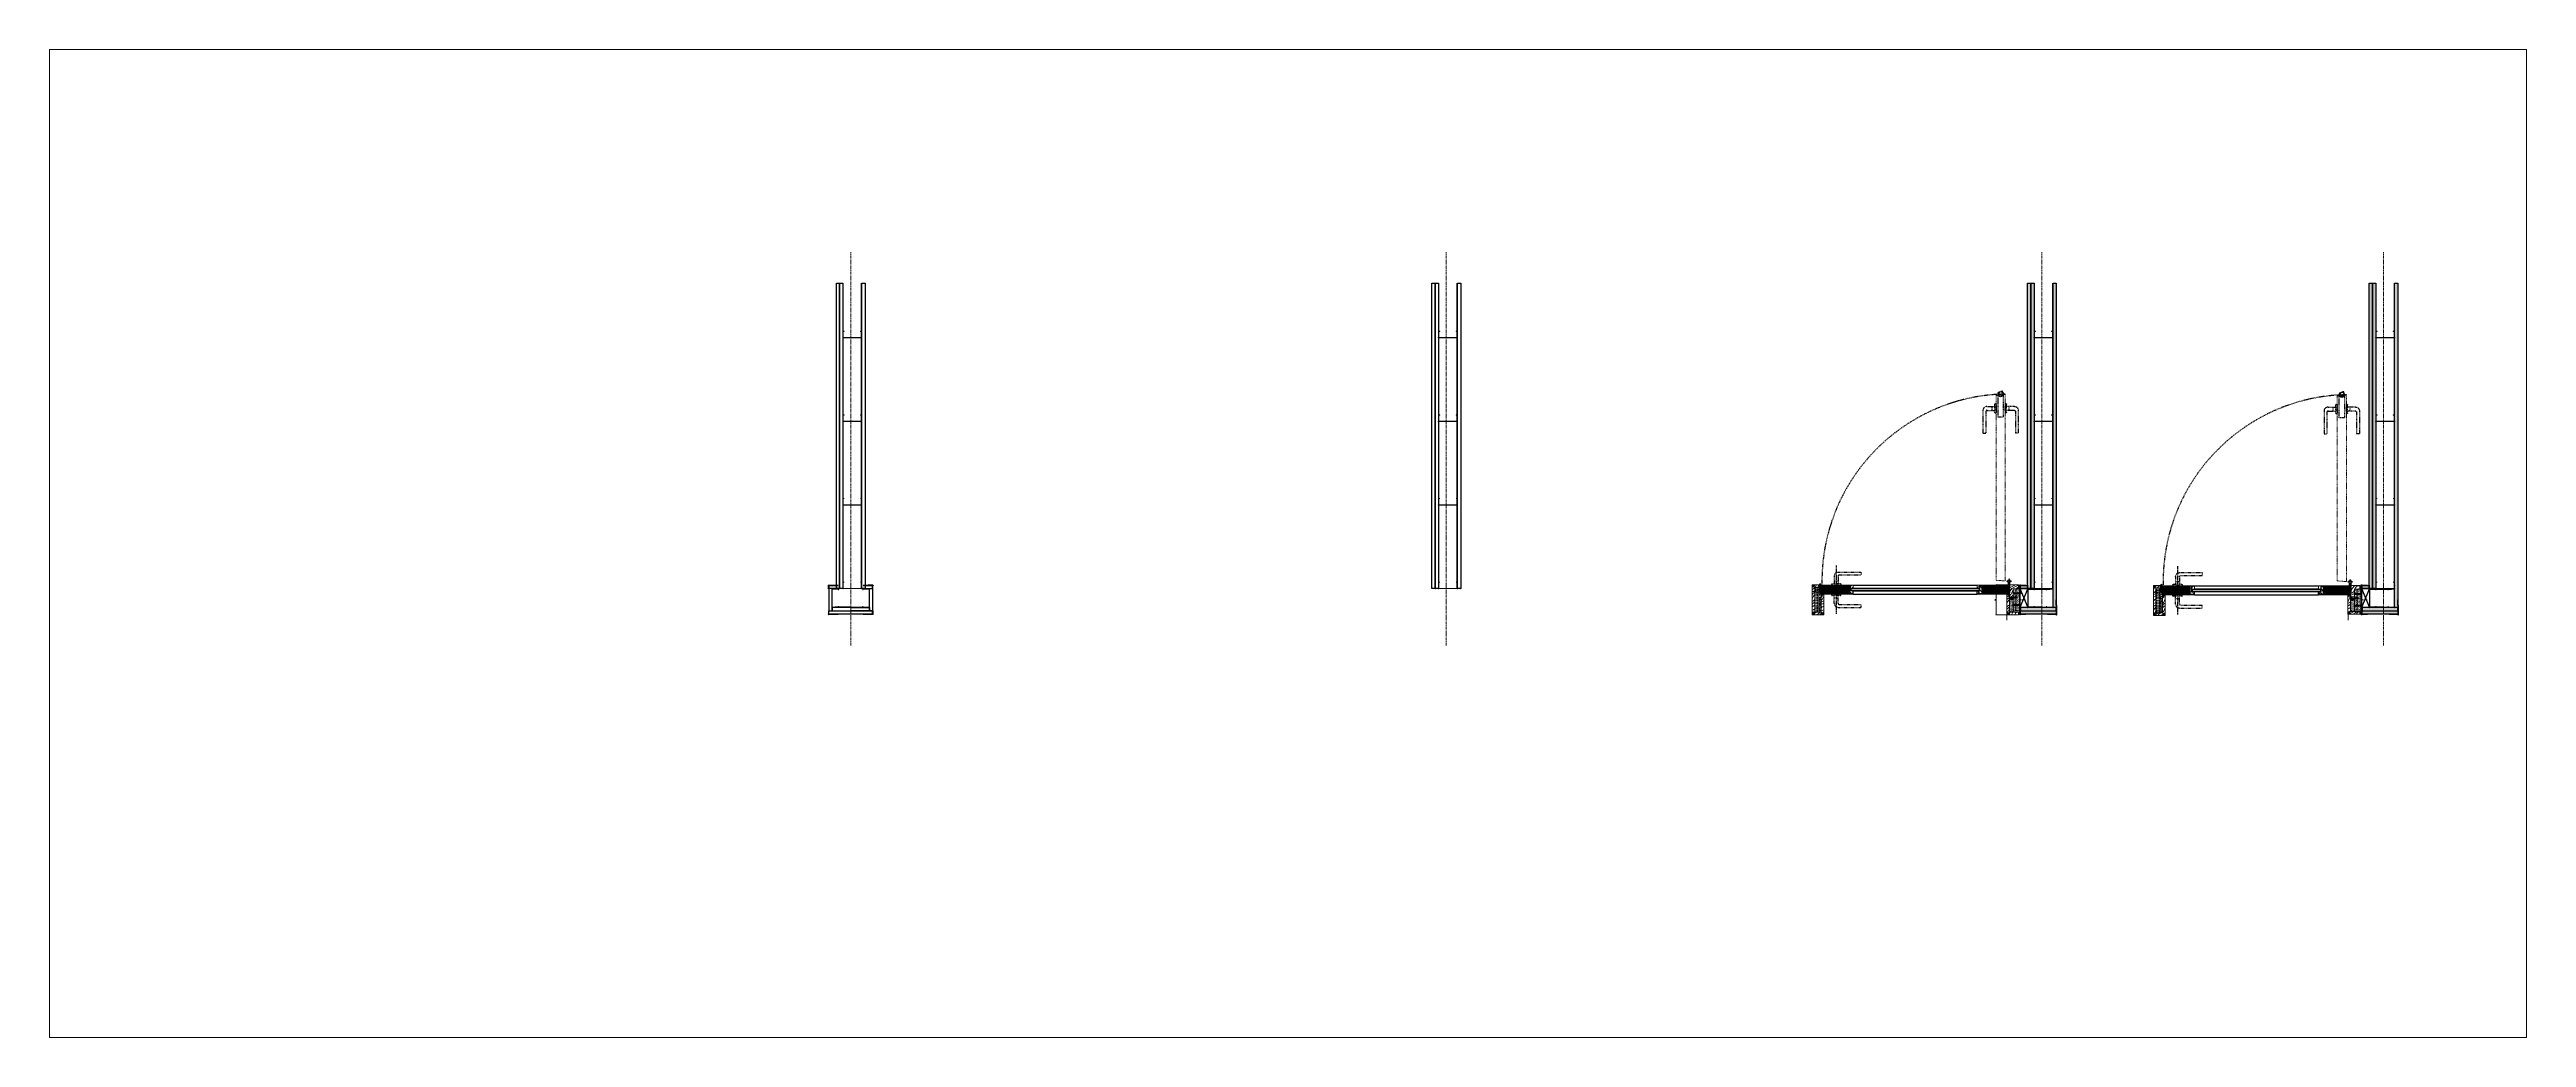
# Model space of a CAD drawing. Header units: inches. Extents: x -395 to 792, y -235 to 476.
# Drawn here: x 317.7 to 791.8, y 120.6 to 309.6 of the extents above; entities that cross this region are included whole.
import ezdxf

# ---------------------------------------------------------------- set-up
doc = ezdxf.new("R2010")
doc.units = ezdxf.units.IN
doc.header["$LTSCALE"] = 0.25
doc.header["$MEASUREMENT"] = 0
doc.set_wipeout_variables(frame=1)
for name, pattern in [('CENTER', [2, 1.25, -0.25, 0.25, -0.25]), ('HIDDEN', [0.375, 0.25, -0.125]), ('PHANTOM2', [1.25, 0.625, -0.125, 0.125, -0.125, 0.125, -0.125])]:
    doc.linetypes.add(name, pattern=pattern)
for name, color, linetype in [('Imp_Hdw', 9, 'Continuous'), ('IWC_02', 9, 'Continuous'), ('IWC_02_A', 8, 'Continuous'), ('IWC_04', 252, 'Continuous'), ('IWC_11', 150, 'PHANTOM2'), ('R-SWTS-DET1', 1, 'Continuous')]:
    doc.layers.add(name, color=color, linetype=linetype)
for name, color, linetype, lineweight in [('IWC_01', 4, 'Continuous', 15), ('IWC_03', 5, 'HIDDEN', 30), ('IWC_06', 1, 'Continuous', 15), ('IWC_07', 3, 'CENTER', 15), ('IWC_07_A', 62, 'CENTER', 5), ('IWC_08', 42, 'Continuous', 15), ('LYT-IWC_02', 9, 'Continuous', 9)]:
    doc.layers.add(name, color=color, linetype=linetype, lineweight=lineweight)
doc.layers.add('IWC_12', color=1, linetype='Continuous', lineweight=15, plot=False)
doc.styles.add('IWC_003', font='simplex.shx')
doc.dimstyles.new('IWC-ANNO$0', dxfattribs={"dimtxt": 0.078125, "dimasz": 0.0625, "dimexe": 0.0625, "dimexo": 0.125, "dimgap": 0.0625, "dimtad": 1, "dimdec": 4, "dimzin": 12, "dimdsep": 46, "dimlunit": 5, "dimtxsty": 'IWC_003', "dimblk": 'OBLIQUE', "dimcen": 0.09, "dimdle": 0.0625, "dimclrd": 122, "dimclre": 122, "dimclrt": 4, "dimadec": 1, "dimazin": 3, "dimtfac": 1, "dimtdec": 4, "dimtofl": 0, "dimtmove": 2, "dimatfit": 3, "dimfxl": 1, "dimfrac": 1, "dimtolj": 1, "dimtzin": 0, "dimlwd": 5, "dimlwe": 5, "dimarcsym": 1})
pattern_1 = [(63.435, (1.7933, 0.0867), (2, -1e-10), [0.46214, -1.77393]), (40.6013, (0.4776, 1.816), (2, 2e-09), [0.4158, -8.80374]), (40.6013, (1.4776, 3.816), (2, 2e-09), [0.4158, -8.80374]), (40.6013, (2.4776, 5.816), (2, -1e-09), [0.4158, -8.80374]), (63.435, (0.7786, -0.1928), (2, -1e-10), [0.4237, -1.81237]), (50.1944, (0.968, 0.1861), (2, 8e-11), [0.22405, -7.5862]), (50.1944, (1.968, 2.1861), (2, 8e-11), [0.22405, -7.5862]), (50.1944, (2.968, 4.1861), (2, 8e-11), [0.22405, -7.5862]), (21.8014, (1.1115, 0.35825), (2, -3e-09), [0.28687, -5.09829]), (33.69, (1.3779, 0.4648), (2, -1e-09), [0.25218, -3.35337]), (63.435, (1.5877, 0.6047), (2, -8e-10), [0.33553, -1.90054]), (45, (1.7377, 0.9048), (2, -1e-16), [0.27178, -5.38507]), (45, (2.7377, 2.9048), (2, -1e-16), [0.27178, -5.38507]), (21.8014, (1.9299, 1.097), (2, -3e-09), [0.21924, -5.16593]), (63.435, (0.1305, -0.239), (2, -8e-10), [0.71896, -1.51711]), (50.1944, (0.452, 0.404), (2, 8e-11), [0.45736, -7.3529]), (50.1944, (1.452, 2.404), (2, 8e-11), [0.45736, -7.3529]), (50.1944, (2.452, 4.404), (2, 8e-11), [0.45736, -7.3529]), (33.69, (0.7448, 0.7554), (2, -1e-09), [0.22406, -3.3815]), (15.9454, (0.9312, 0.87964), (2, -1e-07), [0.35625, -6.92386]), (33.69, (1.2738, 0.9775), (2, -1e-09), [0.4093, -3.19625]), (50.1944, (1.6143, 1.2045), (2, 8e-11), [0.51973, -7.2905]), (50.1944, (2.6143, 3.2045), (2, 8e-11), [0.51973, -7.2905]), (50.1944, (3.6143, 5.2045), (2, -3e-10), [0.51973, -7.2905]), (21.8014, (1.94704, 1.6038), (2, -3e-09), [0.57145, -4.81371]), (50.1944, (0, 0.5), (2, 8e-11), [0.5214, -7.28884]), (50.1944, (1, 2.5), (2, 8e-11), [0.5214, -7.28884]), (50.1944, (2, 4.5), (2, 8e-11), [0.5214, -7.28884]), (33.69, (0.3338, 0.9006), (2, -1e-09), [0.48381, -3.12174]), (26.565, (0.73635, 1.1689), (2, 1e-10), [0.7986, -8.14568]), (26.565, (1.73635, 3.1689), (2, 1e-10), [0.7986, -8.14568]), (40.6013, (1.4506, 1.5261), (2, 2e-09), [0.43193, -8.7876]), (40.6013, (2.4506, 3.5261), (2, 2e-09), [0.43193, -8.7876]), (40.6013, (3.4506, 5.5261), (2, 2e-09), [0.43193, -8.7876]), (33.69, (0.1335, 1.1784), (2, -1e-09), [0.27358, -3.33197]), (26.565, (0.3611, 1.3301), (2, 8e-10), [0.7158, -8.22846]), (26.565, (1.3611, 3.3301), (2, -8e-09), [0.7158, -8.22846]), (40.6013, (1.0013, 1.6503), (2, 2e-09), [0.17008, -9.04946]), (40.6013, (2.0013, 3.6503), (2, 2e-09), [0.17008, -9.04946]), (40.6013, (3.0013, 5.6503), (2, 2e-09), [0.17008, -9.04946])]
pattern_2 = [(153.435, (-0.0867, 1.7933), (1e-10, 2), [0.46214, -1.77393]), (130.6013, (-1.816, 0.4776), (-2e-09, 2), [0.4158, -8.80374]), (130.6013, (-3.816, 1.4776), (-2e-09, 2), [0.4158, -8.80374]), (130.6013, (-5.816, 2.4776), (1e-09, 2), [0.4158, -8.80374]), (153.435, (0.1928, 0.7786), (1e-10, 2), [0.4237, -1.81237]), (140.1944, (-0.1861, 0.968), (-8e-11, 2), [0.22405, -7.5862]), (140.1944, (-2.1861, 1.968), (-8e-11, 2), [0.22405, -7.5862]), (140.1944, (-4.1861, 2.968), (-8e-11, 2), [0.22405, -7.5862]), (111.8014, (-0.35825, 1.1115), (3e-09, 2), [0.28687, -5.09829]), (123.69, (-0.4648, 1.3779), (1e-09, 2), [0.25218, -3.35337]), (153.435, (-0.6047, 1.5877), (8e-10, 2), [0.33553, -1.90054]), (135, (-0.9048, 1.7377), (2e-16, 2), [0.27178, -5.38507]), (135, (-2.9048, 2.7377), (2e-16, 2), [0.27178, -5.38507]), (111.8014, (-1.097, 1.9299), (3e-09, 2), [0.21924, -5.16593]), (153.435, (0.239, 0.1305), (8e-10, 2), [0.71896, -1.51711]), (140.1944, (-0.404, 0.452), (-8e-11, 2), [0.45736, -7.3529]), (140.1944, (-2.404, 1.452), (-8e-11, 2), [0.45736, -7.3529]), (140.1944, (-4.404, 2.452), (-8e-11, 2), [0.45736, -7.3529]), (123.69, (-0.7554, 0.7448), (1e-09, 2), [0.22406, -3.3815]), (105.9454, (-0.87964, 0.9312), (1e-07, 2), [0.35625, -6.92386]), (123.69, (-0.9775, 1.2738), (1e-09, 2), [0.4093, -3.19625]), (140.1944, (-1.2045, 1.6143), (-8e-11, 2), [0.51973, -7.29052]), (140.1944, (-3.2045, 2.6143), (-8e-11, 2), [0.51973, -7.29052]), (140.1944, (-5.2045, 3.6143), (3e-10, 2), [0.51973, -7.29052]), (111.8014, (-1.6038, 1.94704), (3e-09, 2), [0.57145, -4.81371]), (140.1944, (-0.5, 3e-17), (-8e-11, 2), [0.5214, -7.28884]), (140.1944, (-2.5, 1), (-8e-11, 2), [0.5214, -7.28884]), (140.1944, (-4.5, 2), (-8e-11, 2), [0.5214, -7.28884]), (123.69, (-0.9006, 0.3338), (1e-09, 2), [0.48381, -3.12174]), (116.565, (-1.1689, 0.73635), (-1e-10, 2), [0.7986, -8.14568]), (116.565, (-3.1689, 1.73635), (-1e-10, 2), [0.7986, -8.14568]), (130.6013, (-1.5261, 1.4506), (-2e-09, 2), [0.43193, -8.7876]), (130.6013, (-3.5261, 2.4506), (-2e-09, 2), [0.43193, -8.78761]), (130.6013, (-5.5261, 3.4506), (-2e-09, 2), [0.43193, -8.78761]), (123.69, (-1.1784, 0.1335), (1e-09, 2), [0.27358, -3.33197]), (116.565, (-1.3301, 0.3611), (-8e-10, 2), [0.7158, -8.22846]), (116.565, (-3.3301, 1.3611), (8e-09, 2), [0.7158, -8.22846]), (130.6013, (-1.6503, 1.0013), (-2e-09, 2), [0.17008, -9.04946]), (130.6013, (-3.6503, 2.0013), (-2e-09, 2), [0.17008, -9.04946]), (130.6013, (-5.6503, 3.0013), (-2e-09, 2), [0.17008, -9.04946])]
pattern_3 = [(63.43495, (11.6088, -201.3407), (2, -1e-10), [0.462137, -1.773931]), (40.6013, (10.2931, -199.6113), (2, 2e-09), [0.415807, -8.80374]), (40.6013, (11.2931, -197.6113), (2, 2e-09), [0.415807, -8.80374]), (40.6013, (12.2931, -195.6113), (2, -1e-09), [0.415807, -8.80374]), (63.43495, (10.594, -201.6202), (2, -1e-10), [0.4237, -1.812367]), (50.1944, (10.7835, -201.2412), (2, 8e-11), [0.22405, -7.5862]), (50.1944, (11.7835, -199.2412), (2, 8e-11), [0.22405, -7.5862]), (50.1944, (12.7835, -197.2412), (2, 8e-11), [0.22405, -7.5862]), (21.8014, (10.92695, -201.0691), (2, -3e-09), [0.286871, -5.098294]), (33.69007, (11.1933, -200.9625), (2, -1e-09), [0.252181, -3.35337]), (63.43495, (11.4031, -200.8226), (2, -8e-10), [0.335529, -1.90054]), (45, (11.5532, -200.5225), (2, -1e-16), [0.27178, -5.385072]), (45, (12.5532, -198.5225), (2, -1e-16), [0.27178, -5.385072]), (21.8014, (11.7454, -200.3304), (2, -3e-09), [0.219237, -5.165928]), (63.43495, (9.946, -201.6664), (2, -8e-10), [0.71896, -1.517108]), (50.1944, (10.2675, -201.0233), (2, 8e-11), [0.457356, -7.352893]), (50.1944, (11.2675, -199.0233), (2, 8e-11), [0.457356, -7.352893]), (50.1944, (12.2675, -197.0233), (2, 8e-11), [0.457356, -7.352893]), (33.69007, (10.5602, -200.672), (2, -1e-09), [0.224056, -3.381495]), (15.9454, (10.7467, -200.5477), (2, -1e-07), [0.356248, -6.923861]), (33.69007, (11.0892, -200.4498), (2, -1e-09), [0.409297, -3.196255]), (50.1944, (11.4298, -200.2228), (2, 8e-11), [0.519734, -7.290516]), (50.1944, (12.4298, -198.2228), (2, 8e-11), [0.519734, -7.290516]), (50.1944, (13.4298, -196.2228), (2, -3e-10), [0.519734, -7.290516]), (21.8014, (11.7625, -199.8235), (2, -3e-09), [0.57145, -4.813715]), (50.1944, (9.8155, -200.9273), (2, 8e-11), [0.521407, -7.288843]), (50.1944, (10.8155, -198.9273), (2, 8e-11), [0.521407, -7.288843]), (50.1944, (11.8155, -196.9273), (2, 8e-11), [0.521407, -7.288843]), (33.69007, (10.1492, -200.5268), (2, -1e-09), [0.483808, -3.121744]), (26.56505, (10.5518, -200.2584), (2, 1e-10), [0.798596, -8.145676]), (26.56505, (11.5518, -198.2584), (2, 1e-10), [0.798596, -8.145676]), (40.6013, (11.2661, -199.9013), (2, 2e-09), [0.43193, -8.787614]), (40.6013, (12.2661, -197.9013), (2, 2e-09), [0.43193, -8.787614]), (40.6013, (13.2661, -195.9013), (2, 2e-09), [0.43193, -8.787614]), (33.69007, (9.9489, -200.2489), (2, -1e-09), [0.27358, -3.331972]), (26.56505, (10.17655, -200.0972), (2, 8e-10), [0.715808, -8.228464]), (26.56505, (11.17655, -198.0972), (2, -8e-09), [0.715808, -8.228464]), (40.6013, (10.8168, -199.7771), (2, 2e-09), [0.17008, -9.04946]), (40.6013, (11.8168, -197.7771), (2, 2e-09), [0.17008, -9.04946]), (40.6013, (12.8168, -195.7771), (2, 2e-09), [0.17008, -9.04946])]
pattern_4 = [(37.5, (467.93881, -52.47236), (-0.006299336, 0.19268238), [0, -0.152, 0, -0.17, 0, -0.1625]), (7.5, (467.93881, -52.47236), (0.17697767, 0.2822146), [0, -0.082, 0, -0.137, 0, -0.0525]), (327.5, (467.81581, -52.47236), (0.31141419, 0.000565905), [0, -0.05, 0, -0.18, 0, -0.235]), (317.5, (467.8158, -52.47236), (0.30061266, 0.08776756), [0, -0.025, 0, -0.118, 0, -0.135])]
pattern_5 = [(63.43495, (769.2826, 0.0867), (2, -1e-10), [0.462137, -1.773931]), (40.6013, (767.9669, 1.816), (2, 2e-09), [0.415807, -8.80374]), (40.6013, (768.9669, 3.816), (2, 2e-09), [0.415807, -8.80374]), (40.6013, (769.9669, 5.816), (2, -1e-09), [0.415807, -8.80374]), (63.43495, (768.2678, -0.1928), (2, -1e-10), [0.4237, -1.812367]), (50.1944, (768.4573, 0.1861), (2, 8e-11), [0.22405, -7.5862]), (50.1944, (769.4573, 2.1861), (2, 8e-11), [0.22405, -7.5862]), (50.1944, (770.4573, 4.1861), (2, 8e-11), [0.22405, -7.5862]), (21.8014, (768.6007, 0.35825), (2, -3e-09), [0.286871, -5.098294]), (33.69007, (768.8671, 0.4648), (2, -1e-09), [0.252181, -3.35337]), (63.43495, (769.0769, 0.6047), (2, -8e-10), [0.335529, -1.90054]), (45, (769.227, 0.9048), (2, -1e-16), [0.27178, -5.385072]), (45, (770.227, 2.9048), (2, -1e-16), [0.27178, -5.385072]), (21.8014, (769.41914, 1.097), (2, -3e-09), [0.219237, -5.165928]), (63.43495, (767.6197, -0.239), (2, -8e-10), [0.71896, -1.517108]), (50.1944, (767.9412, 0.404), (2, 8e-11), [0.457356, -7.352893]), (50.1944, (768.9412, 2.404), (2, 8e-11), [0.457356, -7.352893]), (50.1944, (769.9412, 4.404), (2, 8e-11), [0.457356, -7.352893]), (33.69007, (768.234, 0.7554), (2, -1e-09), [0.224056, -3.381495]), (15.9454, (768.42045, 0.87964), (2, -1e-07), [0.356248, -6.923861]), (33.69007, (768.763, 0.9775), (2, -1e-09), [0.409297, -3.196255]), (50.1944, (769.1035, 1.2045), (2, 8e-11), [0.519734, -7.290516]), (50.1944, (770.1035, 3.2045), (2, 8e-11), [0.519734, -7.290516]), (50.1944, (771.1035, 5.2045), (2, -3e-10), [0.519734, -7.290516]), (21.8014, (769.4363, 1.6038), (2, -3e-09), [0.57145, -4.813715]), (50.1944, (767.4892, 0.5), (2, 8e-11), [0.521407, -7.288843]), (50.1944, (768.4892, 2.5), (2, 8e-11), [0.521407, -7.288843]), (50.1944, (769.4892, 4.5), (2, 8e-11), [0.521407, -7.288843]), (33.69007, (767.823, 0.9006), (2, -1e-09), [0.483808, -3.121744]), (26.56505, (768.2256, 1.1689), (2, 1e-10), [0.798596, -8.145676]), (26.56505, (769.2256, 3.1689), (2, 1e-10), [0.798596, -8.145676]), (40.6013, (768.9399, 1.5261), (2, 2e-09), [0.43193, -8.787614]), (40.6013, (769.9399, 3.5261), (2, 2e-09), [0.43193, -8.787614]), (40.6013, (770.9399, 5.5261), (2, 2e-09), [0.43193, -8.787614]), (33.69007, (767.6227, 1.1784), (2, -1e-09), [0.27358, -3.331972]), (26.56505, (767.8503, 1.3301), (2, 8e-10), [0.715808, -8.228464]), (26.56505, (768.8503, 3.3301), (2, -8e-09), [0.715808, -8.228464]), (40.6013, (768.4906, 1.6503), (2, 2e-09), [0.17008, -9.04946]), (40.6013, (769.4906, 3.6503), (2, 2e-09), [0.17008, -9.04946]), (40.6013, (770.4906, 5.6503), (2, 2e-09), [0.17008, -9.04946])]
pattern_6 = [(37.5, (1007.42804, 2e-13), (-0.006299336, 0.19268238), [0, -0.152, 0, -0.17, 0, -0.1625]), (7.5, (1007.42804, 2e-13), (0.17697767, 0.2822146), [0, -0.082, 0, -0.137, 0, -0.0525]), (327.5, (1007.30504, 2e-13), (0.31141419, 0.000565905), [0, -0.05, 0, -0.18, 0, -0.235]), (317.5, (1007.30504, 2e-13), (0.30061266, 0.08776756), [0, -0.025, 0, -0.118, 0, -0.135])]

# ---------------------------------------------------------------- blocks, each defined once
blk = doc.blocks.new('IWC_PEMKO.P50_SV01')
at = {"layer": 'IWC_12', "flags": 128}
blk.add_lwpolyline([(0, 0), (-0.38, 0), (-0.38, -0.12), (0, -0.12)], dxfattribs=at)
at = {"layer": 'IWC_12', "lineweight": -2}
blk.add_circle((0, 0), 0.0312, dxfattribs=at)
at = {"layer": 'R-SWTS-DET1', "color": 0, "linetype": 'ByBlock'}
blk.add_lwpolyline([(-0.08, -0.13, -0.162156), (-0.12, -0.06), (-0.03, -0.06, 0.175157), (0.03, -0.15, 1), (0.05, -0.13, -0.162156), (0, -0.06), (0.16, -0.06, 4.251318), (0.03, 0), (-0.25, 0, 0.414214), (-0.28, -0.03, 0.227203), (-0.22, -0.15, 1), (-0.2, -0.13, -0.162156), (-0.25, -0.06), (-0.15, -0.06, 0.175157), (-0.1, -0.15, 1)], format="xyb", close=True, dxfattribs=at)
blk.add_circle((0.16, 0.09), 0.136, dxfattribs=at)
blk = doc.blocks.new('*U44')
at = {"color": 0, "linetype": 'ByBlock'}
for p, q in [((0.17, 0.05), (1.29, 0.04)), ((0.17, -0.05), (1.29, -0.04))]:
    blk.add_line(p, q, dxfattribs=at)
for points in [[(0, 0), (0, 0.14, -0.414214), (0.01, 0.15), (0.02, 0.15, -0.414214), (0.03, 0.14), (0.03, 0)], [(0, 0), (0, -0.14, 0.414214), (0.01, -0.15), (0.02, -0.15, 0.414214), (0.03, -0.14), (0.03, 0)]]:
    blk.add_lwpolyline(points, format="xyb", dxfattribs=at)
for centre, start, end in [((0.18, 0.23), 216.2938, 269.344), ((0.18, -0.23), 90.656, 143.7062)]:
    blk.add_arc(centre, 0.18, start, end)
for centre, start, end in [((1.22, -0.85), 71.8558, 85.3332), ((1.22, 0.85), 274.6668, 288.1442)]:
    blk.add_arc(centre, 0.898, start, end, dxfattribs=at)
at = {"layer": 'IWC_03'}
for points in [[(0.75, 0.05), (0.78, 0.08), (0.83, -0.07), (1.35, -0.07), (1.4, 0.07), (1.46, -0.03), (1.5, 0)], [(0.83, 0.05), (0.83, 0.08), (1.35, 0.07), (1.36, 0.03)]]:
    blk.add_lwpolyline(points, dxfattribs=at)
blk = doc.blocks.new('IWC_DoorCore.Beveled-SP011')
at = {"layer": 'IWC_08'}
h = blk.add_hatch(dxfattribs=at)
h.set_pattern_fill('LUMBER', color=256, scale=0.5)
h.set_pattern_definition(pattern_1)
h.paths.add_polyline_path([(0, 1.69), (0.38, 1.69), (0.38, 0.06), (0.11, 0.06)])
h = blk.add_hatch(dxfattribs=at)
h.set_pattern_fill('PARTICAL-BOARD', color=256, angle=315, style=0)
h.set_pattern_definition([(0, (30.23961, 0), (0.21875, 0.125), [0.3125, -0.0625, 0, -0.0625])])
h.paths.add_polyline_path([(5.14, 1.69), (0.39, 1.69), (0.39, 0.06), (5.14, 0.06)])
h = blk.add_hatch(dxfattribs=at)
h.set_pattern_fill('LUMBER', color=256, scale=0.5, style=0)
h.set_pattern_definition(pattern_1)
h.paths.add_polyline_path([(5.14, 1.69), (5.14, 0.06), (6.01, 0.06), (6.01, 0.5), (5.51, 0.5), (5.51, 1.69)])
h = blk.add_hatch(dxfattribs=at)
h.set_pattern_fill('LUMBER', color=256, scale=0.5, angle=90, style=0)
h.set_pattern_definition(pattern_2)
h.paths.add_polyline_path([(5.57, 1.75), (6.01, 1.75), (6.01, 1.12), (5.51, 1.12), (5.51, 1.69), (5.57, 1.69)])
h = blk.add_hatch(dxfattribs=at)
h.set_pattern_fill('LUMBER', color=256, scale=0.5, angle=90, style=0)
h.set_pattern_definition(pattern_2)
h.paths.add_polyline_path([(30.19, 1.75), (29.75, 1.75), (29.75, 1.12), (30.25, 1.12), (30.25, 1.69), (30.19, 1.69)])
h = blk.add_hatch(dxfattribs=at)
h.set_pattern_fill('LUMBER', color=256, scale=0.5, style=0)
h.set_pattern_definition(pattern_1)
h.paths.add_polyline_path([(30.62, 1.69), (30.62, 0.06), (29.75, 0.06), (29.75, 0.63), (30.25, 0.63), (30.25, 1.69)])
h = blk.add_hatch(dxfattribs=at)
h.set_pattern_fill('PARTICAL-BOARD', color=256, angle=315, style=0)
h.set_pattern_definition([(0, (0, 0), (0.21875, 0.125), [0.3125, -0.0625, 0, -0.0625])])
h.paths.add_polyline_path([(35.37, 1.69), (30.62, 1.69), (30.62, 0.06), (35.37, 0.06)])
h = blk.add_hatch(dxfattribs=at)
h.set_pattern_fill('LUMBER', color=256, scale=0.5)
h.set_pattern_definition([(63.435, (1.5433, 0.0867), (2, -1e-10), [0.46214, -1.77393]), (40.6013, (0.2276, 1.816), (2, 2e-09), [0.4158, -8.80374]), (40.6013, (1.2276, 3.816), (2, 2e-09), [0.4158, -8.80374]), (40.6013, (2.2276, 5.816), (2, -1e-09), [0.4158, -8.80374]), (63.435, (0.5286, -0.1928), (2, -1e-10), [0.4237, -1.81237]), (50.1944, (0.718, 0.1861), (2, 8e-11), [0.22405, -7.5862]), (50.1944, (1.718, 2.1861), (2, 8e-11), [0.22405, -7.5862]), (50.1944, (2.718, 4.1861), (2, 8e-11), [0.22405, -7.5862]), (21.8014, (0.8615, 0.35825), (2, -3e-09), [0.28687, -5.09829]), (33.69, (1.1279, 0.4648), (2, -1e-09), [0.25218, -3.35337]), (63.435, (1.3377, 0.6047), (2, -8e-10), [0.33553, -1.90054]), (45, (1.4877, 0.9048), (2, -1e-16), [0.27178, -5.38507]), (45, (2.4877, 2.9048), (2, -1e-16), [0.27178, -5.38507]), (21.8014, (1.6799, 1.097), (2, -3e-09), [0.21924, -5.16593]), (63.435, (-0.1195, -0.239), (2, -8e-10), [0.71896, -1.51711]), (50.1944, (0.202, 0.404), (2, 8e-11), [0.45736, -7.3529]), (50.1944, (1.202, 2.404), (2, 8e-11), [0.45736, -7.3529]), (50.1944, (2.202, 4.404), (2, 8e-11), [0.45736, -7.3529]), (33.69, (0.4948, 0.7554), (2, -1e-09), [0.22406, -3.3815]), (15.9454, (0.6812, 0.87964), (2, -1e-07), [0.35625, -6.92386]), (33.69, (1.0238, 0.9775), (2, -1e-09), [0.4093, -3.19625]), (50.1944, (1.3643, 1.2045), (2, 8e-11), [0.51973, -7.29052]), (50.1944, (2.3643, 3.2045), (2, 8e-11), [0.51973, -7.29052]), (50.1944, (3.3643, 5.2045), (2, -3e-10), [0.51973, -7.29052]), (21.8014, (1.69704, 1.6038), (2, -3e-09), [0.57145, -4.81371]), (50.1944, (-0.25, 0.5), (2, 8e-11), [0.5214, -7.28884]), (50.1944, (0.75, 2.5), (2, 8e-11), [0.5214, -7.28884]), (50.1944, (1.75, 4.5), (2, 8e-11), [0.5214, -7.28884]), (33.69, (0.0838, 0.9006), (2, -1e-09), [0.48381, -3.12174]), (26.565, (0.48635, 1.1689), (2, 1e-10), [0.7986, -8.14568]), (26.565, (1.48635, 3.1689), (2, 1e-10), [0.7986, -8.14568]), (40.6013, (1.2006, 1.5261), (2, 2e-09), [0.43193, -8.78761]), (40.6013, (2.2006, 3.5261), (2, 2e-09), [0.43193, -8.78761]), (40.6013, (3.2006, 5.5261), (2, 2e-09), [0.43193, -8.78761]), (33.69, (-0.1165, 1.1784), (2, -1e-09), [0.27358, -3.33197]), (26.565, (0.1111, 1.3301), (2, 8e-10), [0.7158, -8.22846]), (26.565, (1.1111, 3.3301), (2, -8e-09), [0.7158, -8.22846]), (40.6013, (0.7513, 1.6503), (2, 2e-09), [0.17008, -9.04946]), (40.6013, (1.7513, 3.6503), (2, 2e-09), [0.17008, -9.04946]), (40.6013, (2.7513, 5.6503), (2, 2e-09), [0.17008, -9.04946])])
h.paths.add_polyline_path([(35.37, 1.69), (35.75, 1.69), (35.64, 0.06), (35.37, 0.06)])
at = {"layer": 'IWC_01', "color": 0, "linetype": 'ByBlock'}
for points in [[(6.01, 0), (6.01, 0.63), (5.51, 0.63), (5.51, 1.75), (0, 1.75), (0.11, 0)], [(30.25, 1.75), (35.75, 1.75), (35.64, 0), (29.75, 0), (29.75, 0.63), (30.25, 0.63)]]:
    blk.add_lwpolyline(points, close=True, dxfattribs=at)
at = {"layer": 'IWC_01'}
for points in [[(5.57, 1.75), (6.01, 1.75), (6.01, 1.12), (5.51, 1.12), (5.51, 1.69), (5.57, 1.69), (5.57, 1.75)], [(30.19, 1.75), (29.75, 1.75), (29.75, 1.12), (30.25, 1.12), (30.25, 1.69), (30.19, 1.69), (30.19, 1.75)]]:
    blk.add_lwpolyline(points, dxfattribs=at)
at = {"layer": 'IWC_02_A'}
for points in [[(0, 1.69), (5.51, 1.69)], [(0.11, 0.06), (6.01, 0.06)], [(0.38, 1.69), (0.38, 0.06)], [(6.01, 0.06), (0.38, 0.06), (0.38, 1.69), (5.51, 1.69)], [(5.14, 1.69), (5.14, 0.06), (6.01, 0.06), (6.01, 0.63), (5.51, 0.63), (5.51, 1.69), (5.14, 1.69)], [(29.75, 1.75), (6.01, 1.75)], [(29.75, 0), (6.01, 0)], [(30.25, 1.69), (35.37, 1.69), (35.37, 0.06), (29.75, 0.06)], [(30.62, 1.69), (30.62, 0.06), (29.75, 0.06), (29.75, 0.63), (30.25, 0.63), (30.25, 1.69), (30.62, 1.69)], [(29.75, 0.06), (35.64, 0.06)], [(30.25, 1.69), (35.75, 1.69)], [(30.62, 1.69), (30.62, 0.06)], [(35.37, 1.69), (35.37, 0.06)]]:
    blk.add_lwpolyline(points, dxfattribs=at)
for points in [[(0, 1.69), (0.38, 1.69), (0.38, 0.06), (0.11, 0.06)], [(30.12, 0.69), (5.64, 0.69), (5.57, 0.75), (5.57, 1), (5.64, 1.06), (30.12, 1.06), (30.19, 1), (30.19, 0.75)], [(35.37, 1.69), (30.62, 1.69), (30.62, 0.06), (35.37, 0.06)], [(35.37, 1.69), (35.75, 1.69), (35.64, 0.06), (35.37, 0.06)]]:
    blk.add_lwpolyline(points, close=True, dxfattribs=at)
at = {"layer": 'IWC_04'}
for points in [[(6.01, 1.12), (29.75, 1.12)], [(29.75, 0.63), (6.01, 0.63)]]:
    blk.add_lwpolyline(points, dxfattribs=at)
blk = doc.blocks.new('IWC_HAGER.BB1279_PL01')
at = {"layer": 'IWC_01', "color": 0, "linetype": 'ByBlock'}
for points in [[(-0.01, 0.45), (0.01, 0.4), (-0.09, -1.5), (-0.23, -1.49), (-0.12, 0.38), (-0.22, 0.64)], [(0.11, 0.44), (0.09, 0.4), (0.09, -1.51), (0.23, -1.51), (0.23, 0.37), (0.34, 0.62)]]:
    blk.add_lwpolyline(points, dxfattribs=at)
blk.add_circle((0.06, 0.74), 0.305, dxfattribs=at)
at = {"layer": 'IWC_03'}
for points in [[(-0.21, -1.2), (-0.08, -1.31)], [(-0.2, -1.04), (-0.06, -0.94)], [(-0.18, -0.57), (-0.05, -0.68)], [(-0.17, -0.41), (-0.03, -0.32)], [(0.23, -0.42), (0.09, -0.32)], [(0.23, -0.59), (0.09, -0.69)], [(0.23, -1.05), (0.09, -0.95)], [(0.23, -1.21), (0.09, -1.31)]]:
    blk.add_lwpolyline(points, dxfattribs=at)
at = {"layer": 'IWC_07'}
for points in [[(-0.27, -1.11), (-0.07, -1.13)], [(-0.23, -0.49), (-0.04, -0.5)], [(0.29, -0.51), (0.09, -0.51)], [(0.29, -1.13), (0.09, -1.13)]]:
    blk.add_lwpolyline(points, dxfattribs=at)
at = {"layer": 'IWC_07_A'}
for q in [(-0.55, 0.74), (0.06, 1.35), (0.67, 0.74), (0.06, 0.13)]:
    blk.add_line((0.06, 0.74), q, dxfattribs=at)
at = {"layer": 'IWC_12'}
for points in [[(0, 0), (-0.41, 0)], [(0, 0), (-0.11, -1.75)], [(0.09, 0), (0.09, -1.75), (0.09, -1.88), (-0.41, -1.88)], [(-0.11, -1.75), (-0.41, -1.75)]]:
    blk.add_lwpolyline(points, dxfattribs=at)
blk = doc.blocks.new('*U23')
at = {"layer": 'IWC_02', "color": 0, "linetype": 'ByBlock'}
blk.add_blockref('IWC_HAGER.BB1279_PL01', (0, 0), dxfattribs=at)
blk = doc.blocks.new('HD_A16B')
at = {"layer": 'IWC_02_A', "color": 0, "linetype": 'ByBlock'}
for p, q in [((-0.88, 0), (0.88, 0)), ((-0.88, -0.19), (-0.88, 0)), ((0.38, 0), (-0.38, 0)), ((0.88, -0.19), (0.88, 0)), ((0.81, -0.25), (-0.81, -0.25)), ((-0.38, -1.76), (-0.38, -0.25)), ((0.38, -0.75), (-0.38, -0.75)), ((0.38, -1.72), (0.38, -0.25)), ((0.38, -2.51), (4.73, -2.51)), ((0.62, -1.97), (4.73, -1.97)), ((4.73, -2.51), (4.73, -1.97))]:
    blk.add_line(p, q, dxfattribs=at)
for centre, radius, start, end in [((-0.81, -0.19), 0.0625, 180, 270), ((0.38, -1.76), 0.75, 180, 270), ((0.62, -1.72), 0.25, 180, 270), ((0.81, -0.19), 0.0625, 270, 0)]:
    blk.add_arc(centre, radius, start, end, dxfattribs=at)
blk = doc.blocks.new('*U27')
at = {"layer": 'Imp_Hdw', "color": 0, "linetype": 'ByBlock'}
for points in [[(-0.23, -0.5), (-4.42, -0.5), (-4.42, 0.5), (-0.29, 0.5)], [(-0.11, -0.63), (-0.19, 0.62)], [(0.3, -1.17), (0.42, -1.1)]]:
    blk.add_lwpolyline(points, dxfattribs=at)
for points in [[(0, -0.62), (-0.22, -0.64), (-0.3, 0.61), (-0.08, 0.62)], [(0.3, -0.62), (0.14, -0.62), (0.14, 0.62), (0.3, 0.62)], [(1.27, -0.47), (0.3, -0.47), (0.3, 0.47), (1.27, 0.47)]]:
    blk.add_lwpolyline(points, close=True, dxfattribs=at)
for centre, end in [((1.19, -0.62), 211.7368), ((1.34, -0.62), 207.7459)]:
    blk.add_arc(centre, 1.05, 180.4374, end, dxfattribs=at)
at = {"layer": 'IWC_03', "color": 0, "linetype": 'ByBlock'}
blk.add_lwpolyline([(-0.02, -0.38), (0.54, -0.38)], dxfattribs=at)
at = {"layer": 'IWC_03', "color": 0, "linetype": 'ByBlock', "lineweight": -2}
blk.add_arc((-0.19, -0.34), 0.729, 357.4564, 79.9059, dxfattribs=at)
at = {"layer": 'IWC_07'}
blk.add_line((-4.87, 0), (1.41, 0), dxfattribs=at)
at = {"layer": 'IWC_07', "lineweight": -2}
blk.add_lwpolyline([(-2.73, -4.62), (-2.73, 4.63)], dxfattribs=at)
at = {"layer": 'IWC_12', "lineweight": -2}
blk.add_circle((0, 0), 0.5, dxfattribs=at)
at = {"layer": 'IWC_02', "color": 0, "linetype": 'ByBlock', "rotation": 180}
blk.add_blockref('HD_A16B', (-2.73, 0.88), dxfattribs=at)
at = {"layer": 'IWC_02', "color": 0, "linetype": 'ByBlock', "xscale": -1}
blk.add_blockref('HD_A16B', (-2.73, -0.87), dxfattribs=at)
blk = doc.blocks.new('IWC_SPLINE JOINT1')
at = {"color": 0, "linetype": 'ByBlock'}
blk.add_wipeout([(-0.21875, 0.0625), (-0.21875, -0.0625), (0.21875, -0.0625), (0.21875, 0.0625)], dxfattribs=at).dxf.layer = 'IWC_01'
at = {"layer": 'IWC_02_A', "color": 0, "linetype": 'ByBlock'}
for p, q in [((-0.1875, 0.0625), (0.1875, -0.0625)), ((0.1875, 0.0625), (-0.1875, -0.0625))]:
    blk.add_line(p, q, dxfattribs=at)
for points in [[(-0.21875, -0.0625), (0.21875, -0.0625), (0.21875, 0.0625), (-0.21875, 0.0625)], [(-0.1875, -0.0625), (0.1875, -0.0625), (0.1875, 0.0625), (-0.1875, 0.0625)]]:
    blk.add_lwpolyline(points, close=True, dxfattribs=at)
blk = doc.blocks.new('*U67')
at = {"color": 0, "linetype": 'ByBlock'}
blk.add_wipeout([(-0.21875, 0.0625), (-0.21875, -0.0625), (0.21875, -0.0625), (0.21875, 0.0625)], dxfattribs=at).dxf.layer = 'IWC_01'
at = {"layer": 'IWC_02_A', "color": 0, "linetype": 'ByBlock'}
for p, q in [((-0.1875, 0.0625), (0.1875, -0.0625)), ((0.1875, 0.0625), (-0.1875, -0.0625))]:
    blk.add_line(p, q, dxfattribs=at)
for points in [[(-0.21875, -0.0625), (0.21875, -0.0625), (0.21875, 0.0625), (-0.21875, 0.0625)], [(-0.1875, -0.0625), (0.1875, -0.0625), (0.1875, 0.0625), (-0.1875, 0.0625)]]:
    blk.add_lwpolyline(points, close=True, dxfattribs=at)
blk = doc.blocks.new('*U33')
at = {"layer": 'IWC_02'}
blk.add_lwpolyline([(0, 0, 0.0234, 0.00781, 0), (0, -0.0625, 0.00781, 0.005, 0), (0, -1, 0, 0, 0)], format="xyseb", dxfattribs=at)
blk = doc.blocks.new('*U35')
at = {"layer": 'IWC_01', "color": 0, "linetype": 'ByBlock'}
blk.add_lwpolyline([(0.109375, 0), (35.640625, 0), (35.75, 1.75), (0, 1.75)], close=True, dxfattribs=at)
blk = doc.blocks.new('*U36')
at = {"layer": 'Imp_Hdw', "color": 0, "linetype": 'ByBlock'}
for points in [[(-0.23, -0.5), (-4.42, -0.5), (-4.42, 0.5), (-0.29, 0.5)], [(-0.11, -0.63), (-0.19, 0.62)]]:
    blk.add_lwpolyline(points, dxfattribs=at)
blk.add_lwpolyline([(0, -0.62), (-0.22, -0.64), (-0.3, 0.61), (-0.08, 0.62)], close=True, dxfattribs=at)
at = {"layer": 'IWC_03', "color": 0, "linetype": 'ByBlock'}
blk.add_lwpolyline([(-0.02, -0.38), (0.54, -0.38)], dxfattribs=at)
at = {"layer": 'IWC_03', "color": 0, "linetype": 'ByBlock', "lineweight": -2}
blk.add_arc((-0.19, -0.34), 0.729, 357.4564, 79.9059, dxfattribs=at)
at = {"layer": 'IWC_12', "lineweight": -2}
blk.add_circle((0, 0), 0.5, dxfattribs=at)
at = {"layer": 'IWC_02', "color": 0, "linetype": 'ByBlock', "rotation": 180}
blk.add_blockref('HD_A16B', (-2.73, 0.88), dxfattribs=at)
at = {"layer": 'IWC_02', "color": 0, "linetype": 'ByBlock', "xscale": -1}
blk.add_blockref('HD_A16B', (-2.73, -0.87), dxfattribs=at)
blk = doc.blocks.new('*U49')
at = {"layer": 'IWC_02'}
blk.add_lwpolyline([(0, 0, 0.0234, 0.00781, 0), (0, 0.0625, 0.00781, 0.005, 0), (0, 1, 0, 0, 0)], format="xyseb", dxfattribs=at)
blk = doc.blocks.new('*U50')
at = {"layer": 'IWC_02'}
blk.add_lwpolyline([(0, 0, 0.0234, 0.00781, 0), (0, 0.0625, 0.00781, 0.005, 0), (0, 1.25, 0, 0, 0)], format="xyseb", dxfattribs=at)
blk = doc.blocks.new('*U45')
at = {"layer": 'IWC_02'}
blk.add_lwpolyline([(0, 0, 0.0234, 0.00781, 0), (0, -0.0625, 0.00781, 0.005, 0), (0, -1, 0, 0, 0)], format="xyseb", dxfattribs=at)
blk = doc.blocks.new('*U69')
at = {"layer": 'IWC_02'}
blk.add_lwpolyline([(0, 0, 0.0234, 0.00781, 0), (0, 0.0625, 0.00781, 0.005, 0), (0, 1, 0, 0, 0)], format="xyseb", dxfattribs=at)
blk = doc.blocks.new('JH_HINGESIDE.REV3_SP01', base_point=(218.18, 148.95))
at = {"layer": 'IWC_01'}
blk.add_lwpolyline([(218.68, 149.45), (218.18, 148.95)], dxfattribs=at)
at = {"layer": 'IWC_02', "extrusion": (0, 0, -1), "zscale": -0.9999999999999976, "rotation": 224.9999999999999}
blk.add_blockref('*U67', (-218.43, 149.2), dxfattribs=at)
at = {"layer": 'IWC_08'}
h = blk.add_hatch(dxfattribs=at)
h.set_pattern_fill('LUMBER', color=256, scale=0.5, style=0)
h.set_pattern_definition([(63.435, (229.7933, 47.6143), (2, -1e-10), [0.462137, -1.77393]), (40.6013, (228.4776, 49.3437), (2, 2e-09), [0.41581, -8.80374]), (40.6013, (229.4776, 51.3437), (2, 2e-09), [0.41581, -8.80374]), (40.6013, (230.4776, 53.3437), (2, -1e-09), [0.41581, -8.80374]), (63.435, (228.7786, 47.3348), (2, -1e-10), [0.4237, -1.812367]), (50.1944, (228.968, 47.7138), (2, 8e-11), [0.22405, -7.5862]), (50.1944, (229.968, 49.7138), (2, 8e-11), [0.22405, -7.5862]), (50.1944, (230.968, 51.7138), (2, 8e-11), [0.22405, -7.5862]), (21.8014, (229.1115, 47.8859), (2, -3e-09), [0.28687, -5.098294]), (33.6901, (229.3779, 47.9924), (2, -1e-09), [0.25218, -3.35337]), (63.435, (229.5877, 48.1323), (2, -8e-10), [0.33553, -1.90054]), (45, (229.7377, 48.4324), (2, -1e-16), [0.27178, -5.38507]), (45, (230.7377, 50.4324), (2, -1e-16), [0.27178, -5.38507]), (21.8014, (229.9299, 48.6246), (2, -3e-09), [0.219237, -5.165928]), (63.435, (228.1305, 47.2886), (2, -8e-10), [0.71896, -1.517108]), (50.1944, (228.452, 47.9316), (2, 8e-11), [0.45736, -7.35289]), (50.1944, (229.452, 49.9316), (2, 8e-11), [0.45736, -7.35289]), (50.1944, (230.452, 51.9316), (2, 8e-11), [0.45736, -7.35289]), (33.6901, (228.7448, 48.283), (2, -1e-09), [0.224056, -3.381495]), (15.9454, (228.9312, 48.4073), (2, -1e-07), [0.35625, -6.92386]), (33.6901, (229.2738, 48.5052), (2, -1e-09), [0.409297, -3.196255]), (50.1944, (229.6143, 48.7322), (2, 8e-11), [0.51973, -7.29052]), (50.1944, (230.6143, 50.7322), (2, 8e-11), [0.51973, -7.29052]), (50.1944, (231.6143, 52.7322), (2, -3e-10), [0.51973, -7.29052]), (21.8014, (229.94704, 49.13146), (2, -3e-09), [0.57145, -4.813715]), (50.1944, (228, 48.0276), (2, 8e-11), [0.52141, -7.28884]), (50.1944, (229, 50.0276), (2, 8e-11), [0.52141, -7.28884]), (50.1944, (230, 52.0276), (2, 8e-11), [0.52141, -7.28884]), (33.6901, (228.3338, 48.4282), (2, -1e-09), [0.483808, -3.121744]), (26.5651, (228.73635, 48.6966), (2, 1e-10), [0.798596, -8.145676]), (26.5651, (229.73635, 50.6966), (2, 1e-10), [0.798596, -8.145676]), (40.6013, (229.4506, 49.0537), (2, 2e-09), [0.43193, -8.78761]), (40.6013, (230.4506, 51.0537), (2, 2e-09), [0.43193, -8.78761]), (40.6013, (231.4506, 53.0537), (2, 2e-09), [0.43193, -8.78761]), (33.6901, (228.1335, 48.706), (2, -1e-09), [0.27358, -3.331972]), (26.5651, (228.3611, 48.8578), (2, 8e-10), [0.71581, -8.228464]), (26.5651, (229.3611, 50.8578), (2, -8e-09), [0.71581, -8.228464]), (40.6013, (229.0013, 49.1779), (2, 2e-09), [0.17008, -9.04946]), (40.6013, (230.0013, 51.1779), (2, 2e-09), [0.17008, -9.04946]), (40.6013, (231.0013, 53.1779), (2, 2e-09), [0.17008, -9.04946])])
h.paths.add_polyline_path([(218.68, 152.77), (218.68, 149.45), (220.43, 149.45), (220.43, 148.95), (218.18, 148.95), (218.18, 152.77)])
at = {"layer": 'IWC_01'}
blk.add_lwpolyline([(218.68, 152.77), (218.68, 149.45), (220.43, 149.45), (220.43, 148.95), (218.18, 148.95), (218.18, 152.77)], close=True, dxfattribs=at)
blk.add_lwpolyline([(219.43, 149.52), (218.68, 149.52), (218.68, 152.02), (219.43, 152.02)], dxfattribs=at)
at = {"layer": 'IWC_02', "extrusion": (0, 0, -1), "zscale": -1, "rotation": 270}
blk.add_blockref('*U67', (-219.06, 152.02), dxfattribs=at)
at = {"layer": 'IWC_08'}
h = blk.add_hatch(dxfattribs=at)
h.set_pattern_fill('LUMBER', color=256, scale=0.5, style=0)
h.set_pattern_definition([(63.43495, (469.7321, -52.3857), (2, -1e-10), [0.462137, -1.773931]), (40.6013, (468.4164, -50.6563), (2, 2e-09), [0.415807, -8.803738]), (40.6013, (469.4164, -48.6563), (2, 2e-09), [0.415807, -8.803738]), (40.6013, (470.4164, -46.6563), (2, -1e-09), [0.415807, -8.803738]), (63.43495, (468.7174, -52.6652), (2, -1e-10), [0.423701, -1.812367]), (50.19443, (468.9069, -52.2862), (2, 8e-11), [0.22405, -7.5862]), (50.19443, (469.9069, -50.2862), (2, 8e-11), [0.22405, -7.5862]), (50.19443, (470.9069, -48.2862), (2, 8e-11), [0.22405, -7.5862]), (21.8014, (469.0503, -52.1141), (2, -3e-09), [0.286871, -5.098294]), (33.69007, (469.3167, -52.0076), (2, -1e-09), [0.252181, -3.35337]), (63.43495, (469.5265, -51.8677), (2, -8e-10), [0.335529, -1.900539]), (45, (469.6765, -51.5676), (2, -1e-16), [0.271782, -5.385072]), (45, (470.6765, -49.5676), (2, -1e-16), [0.271782, -5.385072]), (21.8014, (469.8687, -51.3754), (2, -3e-09), [0.219237, -5.165928]), (63.43495, (468.0693, -52.7114), (2, -8e-10), [0.71896, -1.517108]), (50.19443, (468.3908, -52.0684), (2, 8e-11), [0.457356, -7.352893]), (50.19443, (469.3908, -50.0684), (2, 8e-11), [0.457356, -7.352893]), (50.19443, (470.3908, -48.0684), (2, 8e-11), [0.457356, -7.352893]), (33.69007, (468.6836, -51.717), (2, -1e-09), [0.224056, -3.381495]), (15.9454, (468.87003, -51.5927), (2, -1e-07), [0.356248, -6.923861]), (33.69007, (469.2126, -51.4948), (2, -1e-09), [0.409297, -3.196255]), (50.19443, (469.5531, -51.2678), (2, 8e-11), [0.519734, -7.290516]), (50.19443, (470.5531, -49.2678), (2, 8e-11), [0.519734, -7.290516]), (50.19443, (471.5531, -47.2678), (2, -3e-10), [0.519734, -7.290516]), (21.8014, (469.88586, -50.86854), (2, -3e-09), [0.57145, -4.813715]), (50.19443, (467.9388, -51.9724), (2, 8e-11), [0.521407, -7.288843]), (50.19443, (468.9388, -49.9724), (2, 8e-11), [0.521407, -7.288843]), (50.19443, (469.9388, -47.9724), (2, 8e-11), [0.521407, -7.288843]), (33.69007, (468.2726, -51.5718), (2, -1e-09), [0.483808, -3.121744]), (26.56505, (468.6752, -51.3034), (2, 1e-10), [0.798596, -8.145676]), (26.56505, (469.6752, -49.3034), (2, 1e-10), [0.798596, -8.145676]), (40.6013, (469.3894, -50.9463), (2, 2e-09), [0.43193, -8.787614]), (40.6013, (470.3894, -48.9463), (2, 2e-09), [0.43193, -8.787614]), (40.6013, (471.3894, -46.9463), (2, 2e-09), [0.43193, -8.787614]), (33.69007, (468.0723, -51.294), (2, -1e-09), [0.273579, -3.331972]), (26.56505, (468.2999, -51.1422), (2, 8e-10), [0.715808, -8.228464]), (26.56505, (469.2999, -49.1422), (2, -8e-09), [0.715808, -8.228464]), (40.6013, (468.9402, -50.8221), (2, 2e-09), [0.170082, -9.049462]), (40.6013, (469.9402, -48.8221), (2, 2e-09), [0.170082, -9.049462]), (40.6013, (470.9402, -46.8221), (2, 2e-09), [0.170082, -9.049462])])
h.paths.add_polyline_path([(219.43, 153.95), (220.43, 153.95), (220.43, 154.7), (218.68, 154.7), (218.68, 152.02), (219.43, 152.02)])
h = blk.add_hatch(dxfattribs=at)
h.set_pattern_fill('MDF', color=256, scale=0.1, style=0)
h.set_pattern_definition(pattern_4)
h.paths.add_polyline_path([(218.68, 152.02), (219.43, 152.02), (219.43, 149.52), (218.68, 149.52)])
h = blk.add_hatch(dxfattribs=at)
h.set_pattern_fill('MDF', color=256, scale=0.1, style=0)
h.set_pattern_definition(pattern_4)
h.paths.add_polyline_path([(219.43, 149.7), (219.93, 149.7), (219.93, 153.95), (219.43, 153.95)])
h = blk.add_hatch(dxfattribs=at)
h.set_pattern_fill('MDF', color=256, scale=0.1, style=0)
h.set_pattern_definition(pattern_4)
h.paths.add_polyline_path([(219.93, 153.95), (220.68, 153.95), (220.68, 149.7), (219.93, 149.7)])
at = {"layer": 'IWC_01'}
for points in [[(218.68, 152.77), (218.18, 152.77), (218.18, 148.95)], [(220.43, 153.95), (219.43, 153.95), (219.43, 152.02), (218.68, 152.02), (218.68, 154.7), (220.43, 154.7), (220.43, 153.95), (220.18, 153.95)]]:
    blk.add_lwpolyline(points, dxfattribs=at)
for points in [[(218.68, 152.02), (219.43, 152.02), (219.43, 149.52), (218.68, 149.52)], [(219.43, 149.7), (219.93, 149.7), (219.93, 153.95), (219.43, 153.95)], [(219.93, 153.95), (220.68, 153.95), (220.68, 149.7), (219.93, 149.7)]]:
    blk.add_lwpolyline(points, close=True, dxfattribs=at)
at = {"layer": 'IWC_12'}
blk.add_lwpolyline([(220.68, 154.7), (220.68, 148.95)], dxfattribs=at)
at = {"layer": 'IWC_02', "rotation": 90}
for name, p in [('*U45', (218.18, 152.42)), ('*U69', (219.43, 151.45)), ('*U69', (219.43, 150.15))]:
    blk.add_blockref(name, p, dxfattribs=at)
at = {"layer": 'IWC_02_A'}
blk.add_blockref('*U44', (218.68, 152.29), dxfattribs=at)
blk = doc.blocks.new('Jamb.REV 3_SP01')
at = {"layer": 'IWC_08'}
h = blk.add_hatch(dxfattribs=at)
h.set_pattern_fill('LUMBER', color=256, scale=0.5, style=0)
h.set_pattern_definition(pattern_3)
h.paths.add_polyline_path([(-35.5, 3.31), (-35.5, 5.75), (-37.25, 5.75), (-37.25, 4.44), (-36.75, 4.44), (-36.75, 5.25), (-36, 5.25), (-36, 3.31)])
at = {"layer": 'IWC_01'}
for points in [[(-37.25, 5.75), (-35.5, 5.75), (-35.5, 3.31)], [(-37.25, 5.75), (-36.75, 5.25)], [(-35, 3.81), (-35, 0), (-37.25, 0), (-37.25, 4.44)], [(-35.5, 0.5), (-35, 0)]]:
    blk.add_lwpolyline(points, dxfattribs=at)
blk.add_lwpolyline([(-35.5, 3.31), (-35.5, 5.75), (-37.25, 5.75), (-37.25, 4.44), (-36.75, 4.44), (-36.75, 5.25), (-36, 5.25), (-36, 3.31)], close=True, dxfattribs=at)
at = {"layer": 'IWC_03'}
blk.add_arc((0.44, 6.43), 35.82, 91.1915, 181.1915, dxfattribs=at)
at = {"layer": 'IWC_01', "lineweight": -2, "extrusion": (0, 0, -1), "zscale": -1}
blk.add_blockref('IWC_DoorCore.Beveled-SP011', (-0.37, 3.94), dxfattribs=at)
at = {"layer": 'IWC_02'}
blk.add_blockref('*U23', (0.37, 5.69), dxfattribs=at)
at = {"layer": 'IWC_02', "extrusion": (0, 0, -1), "zscale": -1, "rotation": 270}
blk.add_blockref('*U33', (37.25, 4.03), dxfattribs=at)
at = {"layer": 'IWC_02', "xscale": -1, "rotation": 270}
blk.add_blockref('IWC_PEMKO.P50_SV01', (-35.38, 3.81), dxfattribs=at)
at = {"layer": 'IWC_02', "rotation": 90}
blk.add_blockref('IWC_PEMKO.P50_SV01', (0.37, 3.81), dxfattribs=at)
at = {"layer": 'IWC_02_A'}
for p in [(1.25, 4.14), (1.25, 1.91)]:
    blk.add_blockref('*U44', p, dxfattribs=at)
at = {"layer": 'IWC_03', "lineweight": -2, "rotation": 180}
blk.add_blockref('*U27', (-35.36, 4.81), dxfattribs=at)
at = {"layer": 'IWC_11', "lineweight": -2, "rotation": 90}
blk.add_blockref('*U36', (-1.18, 42.23), dxfattribs=at)
at = {"layer": 'IWC_11', "lineweight": -2, "extrusion": (0, 0, -1), "zscale": -1, "rotation": 90}
blk.add_blockref('*U35', (2.06, 6.49), dxfattribs=at)
at = {"layer": 'IWC_02', "extrusion": (0, 0, -1), "zscale": -0.9999999999999976, "rotation": 134.9999999999992}
for name, p in [('*U67', (37, 5.5)), ('IWC_SPLINE JOINT1', (35.25, 0.25))]:
    blk.add_blockref(name, p, dxfattribs=at)
at = {"layer": 'IWC_04'}
blk.add_blockref('JH_HINGESIDE.REV3_SP01', (0, 0), dxfattribs=at)
at = {"layer": 'IWC_01'}
for points in [[(-35.5, 5.75), (-36, 5.25)], [(-36.75, 0.5), (-37.25, 0)]]:
    blk.add_lwpolyline(points, dxfattribs=at)
at = {"layer": 'IWC_02', "extrusion": (0, 0, -1), "xscale": -0.9999999999999998, "zscale": -0.9999999999999998, "rotation": 225.0000000000008}
blk.add_blockref('*U67', (35.75, 5.5), dxfattribs=at)
at = {"layer": 'IWC_02', "rotation": 134.9999999999992}
blk.add_blockref('*U67', (-37, 0.25), dxfattribs=at)
at = {"layer": 'IWC_08'}
h = blk.add_hatch(dxfattribs=at)
h.set_pattern_fill('LSL', color=256, angle=90, style=0)
h.set_pattern_definition([(90, (9.81545, -101.42733), (-0.25, 2e-17), [0.25, -0.25]), (135, (9.81545, -101.17733), (-0.25, 3e-17), [0.0625, -0.2285534, 0.0625, -0.3535534])])
h.paths.add_polyline_path([(-36.75, 5.25), (-36, 5.25), (-36, 0.5), (-36.75, 0.5)])
h = blk.add_hatch(dxfattribs=at)
h.set_pattern_fill('LUMBER', color=256, scale=0.5, style=0)
h.set_pattern_definition(pattern_3)
h.paths.add_polyline_path([(-35, 3.81), (-35, 0), (-37.25, 0), (-37.25, 4.44), (-36.75, 4.44), (-36.75, 0.5), (-35.5, 0.5), (-35.5, 3.81)])
h = blk.add_hatch(dxfattribs=at)
h.set_pattern_fill('MDF', color=256, scale=0.0625, style=0)
h.set_pattern_definition([(37.5, (9.81545, -101.42733), (-0.003937085, 0.120426486), [0, -0.095, 0, -0.10625, 0, -0.1015625]), (7.5, (9.81545, -101.42733), (0.11061104, 0.17638413), [0, -0.05125, 0, -0.085625, 0, -0.0328125]), (327.5, (9.73858, -101.42733), (0.19463387, 0.00035369), [0, -0.03125, 0, -0.1125, 0, -0.146875]), (317.5, (9.73858, -101.42733), (0.18788291, 0.05485472), [0, -0.015625, 0, -0.07375, 0, -0.084375])])
h.paths.add_polyline_path([(-36, 3.25), (-35.5, 3.25), (-35.5, 0.5), (-36, 0.5)])
at = {"layer": 'IWC_01'}
for points in [[(-36.75, 5.25), (-36, 5.25), (-36, 0.5), (-36.75, 0.5)], [(-35, 3.81), (-35, 0), (-37.25, 0), (-37.25, 4.44), (-36.75, 4.44), (-36.75, 0.5), (-35.5, 0.5), (-35.5, 3.81)], [(-36, 3.25), (-35.5, 3.25), (-35.5, 0.5), (-36, 0.5)]]:
    blk.add_lwpolyline(points, close=True, dxfattribs=at)
at = {"layer": 'IWC_02', "extrusion": (0, 0, -1), "xscale": -1, "zscale": -1, "rotation": 270}
blk.add_blockref('*U33', (37.25, 4.85), dxfattribs=at)
at = {"layer": 'IWC_02', "extrusion": (0, 0, -1), "zscale": -1, "rotation": 270}
for name, p in [('*U49', (35.5, 3.67)), ('*U50', (35, 2.57))]:
    blk.add_blockref(name, p, dxfattribs=at)
blk = doc.blocks.new('*U8')
at = {"layer": 'IWC_12'}
for p in [(-0.625, 0), (0, 0), (3.625, 0), (4.25, 0)]:
    blk.add_point(p, dxfattribs=at)
at = {"layer": 'LYT-IWC_02'}
blk.add_lwpolyline([(3.5625, 1.2215, 0.4142135624), (3.534, 1.25), (3.359375, 1.25), (3.359375, 1.2215), (3.534, 1.2215), (3.534, 0.0285), (0.091, 0.0285), (0.091, 1.2215), (0.265625, 1.2215), (0.265625, 1.25), (0.091, 1.25, 0.4142135624), (0.0625, 1.2215), (0.0625, 0.0285, 0.4142135624), (0.091, 0), (3.534, 0, 0.4142135624), (3.5625, 0.0285)], format="xyb", close=True, dxfattribs=at)
blk = doc.blocks.new('*U37')
at = {"layer": 'IWC_12'}
for p in [(0, 48), (3.625, 48), (0, 32), (3.625, 32), (0, 16), (3.625, 16), (-0.625, 0), (0, 0), (3.625, 0), (4.25, 0)]:
    blk.add_point(p, dxfattribs=at)
at = {"layer": 'LYT-IWC_02'}
for points in [[(3.5625, 49.2215, 0.4142135624), (3.534, 49.25), (3.359375, 49.25), (3.359375, 49.2215), (3.534, 49.2215), (3.534, 48.0285), (0.091, 48.0285), (0.091, 49.2215), (0.265625, 49.2215), (0.265625, 49.25), (0.091, 49.25, 0.4142135624), (0.0625, 49.2215), (0.0625, 48.0285, 0.4142135624), (0.091, 48), (3.534, 48, 0.4142135624), (3.5625, 48.0285)], [(3.5625, 33.2215, 0.4142135624), (3.534, 33.25), (3.359375, 33.25), (3.359375, 33.2215), (3.534, 33.2215), (3.534, 32.0285), (0.091, 32.0285), (0.091, 33.2215), (0.265625, 33.2215), (0.265625, 33.25), (0.091, 33.25, 0.4142135624), (0.0625, 33.2215), (0.0625, 32.0285, 0.4142135624), (0.091, 32), (3.534, 32, 0.4142135624), (3.5625, 32.0285)], [(3.5625, 17.2215, 0.4142135624), (3.534, 17.25), (3.359375, 17.25), (3.359375, 17.2215), (3.534, 17.2215), (3.534, 16.0285), (0.091, 16.0285), (0.091, 17.2215), (0.265625, 17.2215), (0.265625, 17.25), (0.091, 17.25, 0.4142135624), (0.0625, 17.2215), (0.0625, 16.0285, 0.4142135624), (0.091, 16), (3.534, 16, 0.4142135624), (3.5625, 16.0285)], [(3.5625, 1.2215, 0.4142135624), (3.534, 1.25), (3.359375, 1.25), (3.359375, 1.2215), (3.534, 1.2215), (3.534, 0.0285), (0.091, 0.0285), (0.091, 1.2215), (0.265625, 1.2215), (0.265625, 1.25), (0.091, 1.25, 0.4142135624), (0.0625, 1.2215), (0.0625, 0.0285, 0.4142135624), (0.091, 0), (3.534, 0, 0.4142135624), (3.5625, 0.0285)]]:
    blk.add_lwpolyline(points, format="xyb", close=True, dxfattribs=at)
blk = doc.blocks.new('IWC_Bead.Typ')
at = {"layer": 'IWC_02'}
for p, q in [((-1.69, 0.02), (-1.69, 0)), ((-0.09, 0.05), (-0.03, 0.1)), ((-0.07, 0), (0, 0.07)), ((0, -0.07), (0.06, -0.01)), ((0.05, -0.09), (0.1, -0.04))]:
    blk.add_line(p, q, dxfattribs=at)
for points in [[(0.03, 0.12), (-2.71, 0)], [(-1.69, 0), (-2.71, 0)], [(-1.69, 0.02), (-0.09, 0.05)], [(-1.69, 0), (-0.07, 0)], [(0.12, 0.03), (0, -2.71)], [(0, -0.07), (0, -0.94)], [(0, -1.69), (0, -0.07)], [(0, -0.07), (0, -2.71)], [(0.02, -1.69), (0, -1.69)], [(0.02, -1.69), (0.05, -0.09)]]:
    blk.add_lwpolyline(points, dxfattribs=at)
for radius, end in [(0.0966, 129.8112), (0.0483, 127.6595)]:
    blk.add_arc((0.03, 0.03), radius, 315, end, dxfattribs=at)
blk.add_point((0, 0), dxfattribs=at)
blk = doc.blocks.new('*U75')
at = {"layer": 'LYT-IWC_02'}
blk.add_blockref('IWC_Bead.Typ', (0, 0), dxfattribs=at)
blk = doc.blocks.new('GWB_EndCap')
at = {"layer": 'IWC_08'}
h = blk.add_hatch(color=254, dxfattribs=at)
edge = h.paths.add_edge_path()
edge.add_line((0, 0), (0, 2.84))
edge.add_arc((0.03, 2.84), 0.0312, 90, 180, ccw=False)
edge.add_line((0.03, 2.87), (0.05, 2.87))
edge.add_arc((0.05, 2.84), 0.0313, 57.9946, 90, ccw=False)
edge.add_line((0.07, 2.87), (0.18, 2.8))
edge.add_arc((0.2, 2.83), 0.0313, 237.9946, 269.1048)
edge.add_line((0.2, 2.8), (1.19, 2.78))
edge.add_line((1.19, 2.78), (1.19, 2.75))
edge.add_line((1.19, 2.75), (0.19, 2.75))
edge.add_arc((0.19, 2.78), 0.0313, 237.9946, 270, ccw=False)
edge.add_line((0.17, 2.75), (0.05, 2.83))
edge.add_line((0.05, 2.83), (0.05, 2.83))
edge.add_line((0.05, 2.83), (0.05, 0))
edge.add_line((0.05, 0), (0.05, -2.83))
edge.add_line((0.05, -2.83), (0.05, -2.83))
edge.add_line((0.05, -2.83), (0.17, -2.75))
edge.add_arc((0.19, -2.78), 0.0313, 90, 122.0054, ccw=False)
edge.add_line((0.19, -2.75), (1.19, -2.75))
edge.add_line((1.19, -2.75), (1.19, -2.78))
edge.add_line((1.19, -2.78), (0.2, -2.8))
edge.add_arc((0.2, -2.83), 0.0313, 90.8952, 122.0054)
edge.add_line((0.18, -2.8), (0.07, -2.87))
edge.add_arc((0.05, -2.84), 0.0313, 270, 302.0054, ccw=False)
edge.add_line((0.05, -2.88), (0.03, -2.88))
edge.add_arc((0.03, -2.84), 0.0312, 180, 270, ccw=False)
edge.add_line((0, -2.84), (0, 0))
at = {"layer": 'IWC_04'}
blk.add_lwpolyline([(0, 0), (0, 2.84, -0.414214), (0.03, 2.87), (0.05, 2.87, -0.140565), (0.07, 2.87), (0.18, 2.8, 0.136584), (0.2, 2.8), (1.19, 2.78), (1.19, 2.75), (0.19, 2.75, -0.140565), (0.17, 2.75), (0.05, 2.83), (0.05, 2.83), (0.05, 0), (0.05, -2.83), (0.05, -2.83), (0.17, -2.75, -0.140565), (0.19, -2.75), (1.19, -2.75), (1.19, -2.78), (0.2, -2.8, 0.136584), (0.18, -2.8), (0.07, -2.87, -0.140565), (0.05, -2.88), (0.03, -2.88, -0.414214), (0, -2.84)], format="xyb", close=True, dxfattribs=at)
at = {"layer": 'IWC_07'}
blk.add_lwpolyline([(0, 0), (1.19, 0)], dxfattribs=at)
blk = doc.blocks.new('Wall.C.Rev2_SP01', base_point=(699.02, 195.55))
at = {"layer": 'IWC_08'}
h = blk.add_hatch(dxfattribs=at)
h.set_pattern_fill('DRYWAL-GYPSUM', color=252, scale=0.0625, style=0)
h.set_pattern_definition([(50, (-65.3878, 0), (0.44828761, -0.03922008), [0.046875, -0.515625]), (355, (-65.3878, 0), (-0.08671958, 0.47012008), [0.0375, -0.4125]), (100.4514, (-65.35044, -0.00327), (0.36156836, 0.43089971), [0.03983762, -0.43821382]), (46.1842, (-65.3878, 0.125), (0.66702566, -0.1034494), [0.0703125, -0.7734375]), (96.6356, (-65.3322, 0.1164), (0.5841642, 0.60882367), [0.05975643, -0.6573206]), (351.1842, (-65.3878, 0.125), (0.5841637, 0.6088241), [0.05625, -0.61875]), (21, (-65.3253, 0.09375), (0.3730669, -0.2516368), [0.046875, -0.515625]), (326, (-65.3253, 0.09375), (0.15207208, 0.45321878), [0.0375, -0.4125]), (71.4514, (-65.2942, 0.0728), (0.52513914, 0.20158156), [0.03983762, -0.43821382]), (37.5, (-65.3878, 0), (0.00759991, 0.20805866), [0, -0.4075, 0, -0.41875, 0, -0.4140625]), (7.5, (-65.3878, 0), (0.16441846, 0.24650732), [0, -0.23875, 0, -0.398125, 0, -0.1578125]), (327.5, (-65.52717, 0), (0.333639023, -0.014096795), [0, -0.15625, 0, -0.4875, 0, -0.646875]), (317.5, (-65.58967, 0), (0.36449136, 0.06256561), [0, -0.203125, 0, -0.32375, 0, -0.459375])])
h.paths.add_polyline_path([(701.77, 202.8), (694.93, 202.8), (694.93, 202.18), (701.77, 202.18)])
h.paths.add_polyline_path([(694.94, 202.18), (701.77, 202.18), (701.77, 201.55), (694.94, 201.55)])
h.paths.add_polyline_path([(694.94, 207.05), (696.27, 207.05), (696.27, 206.43), (694.94, 206.43)])
h.paths.add_polyline_path([(696.89, 264.86), (696.89, 206.43), (696.27, 206.43), (696.27, 264.86)])
h.paths.add_polyline_path([(697.52, 264.86), (697.52, 206.43), (696.89, 206.43), (696.89, 264.86)])
h.paths.add_polyline_path([(701.77, 264.86), (701.77, 202.8), (701.14, 202.8), (701.14, 264.86)])
at = {"layer": 'IWC_02'}
for points in [[(696.89, 264.86), (696.89, 206.43), (696.27, 206.43), (696.27, 264.86)], [(697.52, 264.86), (697.52, 206.43), (696.89, 206.43), (696.89, 264.86)], [(701.77, 264.86), (701.77, 202.8), (701.14, 202.8), (701.14, 264.86)], [(694.94, 207.05), (696.27, 207.05), (696.27, 206.43), (694.94, 206.43)], [(701.77, 202.8), (694.93, 202.8), (694.93, 202.18), (701.77, 202.18)], [(694.94, 202.18), (701.77, 202.18), (701.77, 201.55), (694.94, 201.55)]]:
    blk.add_lwpolyline(points, close=True, dxfattribs=at)
at = {"layer": 'IWC_02_A'}
for points in [[(697.58, 207.65), (697.58, 264.86)], [(701.08, 207.65), (701.08, 264.86)], [(696.34, 206.36), (700.54, 206.36)], [(699.02, 202.86), (696.34, 202.86)], [(699.02, 202.86), (700.54, 202.86)]]:
    blk.add_lwpolyline(points, dxfattribs=at)
at = {"layer": 'IWC_04'}
blk.add_lwpolyline([(696.31, 202.8), (694.81, 202.8), (694.81, 206.43), (696.31, 206.43)], close=True, dxfattribs=at)
for points in [[(694.81, 206.43), (696.31, 202.8)], [(696.31, 206.43), (694.81, 202.8)]]:
    blk.add_lwpolyline(points, dxfattribs=at)
at = {"layer": 'IWC_07'}
blk.add_lwpolyline([(699.02, 195.55), (699.02, 270.86)], dxfattribs=at)
at = {"layer": 'IWC_12'}
blk.add_lwpolyline([(692.27, 201.55), (692.27, 200.42)], dxfattribs=at)
at = {"layer": 'IWC_02', "rotation": 270}
blk.add_blockref('*U75', (701.77, 201.55), dxfattribs=at)
at = {"layer": 'IWC_04'}
blk.add_blockref('GWB_EndCap', (694.76, 204.3), dxfattribs=at)
at = {"layer": 'IWC_06', "xscale": -1}
blk.add_blockref('*U37', (701.14, 206.43), dxfattribs=at)
at = {"layer": 'IWC_06', "xscale": -1, "rotation": 270}
blk.add_blockref('*U8', (696.31, 202.8), dxfattribs=at)
at = {"layer": 'IWC_06', "rotation": 90}
blk.add_blockref('*U8', (701.14, 202.8), dxfattribs=at)
blk = doc.blocks.new('Wall.B.Rev2_SP01', base_point=(585.02, 195.55))
at = {"layer": 'IWC_02'}
for points in [[(582.89, 264.86), (582.89, 206.43), (582.27, 206.43), (582.27, 264.86)], [(583.52, 264.86), (583.52, 206.43), (582.89, 206.43), (582.89, 264.86)], [(587.77, 264.86), (587.77, 206.43), (587.14, 206.43), (587.14, 264.86)]]:
    blk.add_lwpolyline(points, close=True, dxfattribs=at)
at = {"layer": 'IWC_02_A'}
for points in [[(583.58, 207.65), (583.58, 264.86)], [(587.08, 207.65), (587.08, 264.86)]]:
    blk.add_lwpolyline(points, dxfattribs=at)
at = {"layer": 'IWC_07'}
blk.add_lwpolyline([(585.02, 195.55), (585.02, 270.86)], dxfattribs=at)
at = {"layer": 'IWC_06', "xscale": -1}
blk.add_blockref('*U37', (587.14, 206.43), dxfattribs=at)
blk = doc.blocks.new('IWC_Bead.L')
at = {"layer": 'IWC_02'}
for p, q in [((0, 0.03125), (-0.828125, 0.015625)), ((-0.828125, 0.015625), (-0.828125, 0)), ((-0.828125, 0), (0, 0)), ((0, 0.0425), (0, 0.03125)), ((0, 0), (0, -0.625)), ((0.026875, 0.0625), (0.02, 0.0625)), ((0.046875, -0.625), (0.046875, 0.0425)), ((0.046875, -0.53125), (0.046875, -0.53125))]:
    blk.add_line(p, q, dxfattribs=at)
for points in [[(0.02, 0.0625), (-1.828125, 0)], [(-1.828125, 0), (-0.828125, 0)], [(0, -0.625), (0.046875, -0.625)]]:
    blk.add_lwpolyline(points, dxfattribs=at)
at = {"layer": 'IWC_02', "color": 252}
blk.add_circle((0.046875, 0), 0.033002, dxfattribs=at)
at = {"layer": 'IWC_02'}
for centre, start, end in [((0.02, 0.0425), 90, 180), ((0.026875, 0.0425), 360, 90)]:
    blk.add_arc(centre, 0.02, start, end, dxfattribs=at)
blk = doc.blocks.new('*U15')
at = {"layer": 'LYT-IWC_02'}
blk.add_blockref('IWC_Bead.L', (0, 0), dxfattribs=at)
blk = doc.blocks.new('Wall.A.Rev2_SP01', base_point=(471.02, 195.55))
at = {"layer": 'IWC_02'}
for points in [[(468.89, 264.86), (468.89, 206.43), (468.27, 206.43), (468.27, 264.86)], [(469.52, 264.86), (469.52, 206.43), (468.89, 206.43), (468.89, 264.86)], [(473.77, 264.86), (473.77, 206.43), (473.14, 206.43), (473.14, 264.86)], [(466.81, 207.05), (468.27, 207.05), (468.27, 206.43), (466.81, 206.43)], [(475.22, 207.05), (473.77, 207.05), (473.77, 206.43), (475.22, 206.43)], [(466.81, 202.18), (475.22, 202.18), (475.22, 201.55), (466.81, 201.55)]]:
    blk.add_lwpolyline(points, close=True, dxfattribs=at)
for points in [[(471.02, 202.8), (467.44, 202.8), (467.44, 202.18), (471.02, 202.18)], [(471.02, 202.8), (474.59, 202.8), (474.59, 202.18), (471.02, 202.18)]]:
    blk.add_lwpolyline(points, dxfattribs=at)
at = {"layer": 'IWC_02_A'}
for points in [[(469.58, 207.65), (469.58, 264.86)], [(473.08, 207.65), (473.08, 264.86)], [(471.02, 202.86), (467.99, 202.86)], [(471.02, 202.86), (474.04, 202.86)]]:
    blk.add_lwpolyline(points, dxfattribs=at)
at = {"layer": 'IWC_04'}
for points in [[(466.81, 202.18), (467.44, 202.18), (467.44, 206.43), (466.81, 206.43)], [(475.22, 202.18), (474.59, 202.18), (474.59, 206.43), (475.22, 206.43)]]:
    blk.add_lwpolyline(points, close=True, dxfattribs=at)
at = {"layer": 'IWC_07'}
blk.add_lwpolyline([(471.02, 195.55), (471.02, 270.86)], dxfattribs=at)
at = {"layer": 'IWC_02', "xscale": -1}
blk.add_blockref('*U15', (466.81, 207.05), dxfattribs=at)
at = {"layer": 'IWC_02'}
blk.add_blockref('*U15', (475.22, 207.05), dxfattribs=at)
at = {"layer": 'IWC_02', "rotation": 180}
blk.add_blockref('*U15', (466.81, 201.55), dxfattribs=at)
at = {"layer": 'IWC_02', "xscale": -1, "rotation": 180}
blk.add_blockref('*U15', (475.22, 201.55), dxfattribs=at)
at = {"layer": 'IWC_06', "xscale": -1}
blk.add_blockref('*U37', (473.14, 206.43), dxfattribs=at)
at = {"layer": 'IWC_06', "xscale": -1, "rotation": 270}
blk.add_blockref('*U8', (467.44, 202.8), dxfattribs=at)
at = {"layer": 'IWC_06', "rotation": 90}
blk.add_blockref('*U8', (474.59, 202.8), dxfattribs=at)
blk = doc.blocks.new('JH_HINGESIDE.REV4_SP01', base_point=(757.67, 201.43))
at = {"layer": 'IWC_01'}
blk.add_lwpolyline([(758.17, 202.18), (757.67, 201.68)], dxfattribs=at)
at = {"layer": 'IWC_02', "extrusion": (0, 0, -1), "zscale": -0.9999999999999976, "rotation": 224.9999999999999}
blk.add_blockref('*U67', (-757.92, 201.93), dxfattribs=at)
at = {"layer": 'IWC_08'}
h = blk.add_hatch(dxfattribs=at)
h.set_pattern_fill('LUMBER', color=256, scale=0.5, style=0)
h.set_pattern_definition([(63.435, (769.2826, 100.3367), (2, -1e-10), [0.462137, -1.77393]), (40.6013, (767.9669, 102.066), (2, 2e-09), [0.41581, -8.80374]), (40.6013, (768.9669, 104.066), (2, 2e-09), [0.41581, -8.80374]), (40.6013, (769.9669, 106.066), (2, -1e-09), [0.41581, -8.80374]), (63.435, (768.2678, 100.0572), (2, -1e-10), [0.4237, -1.812367]), (50.1944, (768.4573, 100.4361), (2, 8e-11), [0.22405, -7.5862]), (50.1944, (769.4573, 102.4361), (2, 8e-11), [0.22405, -7.5862]), (50.1944, (770.4573, 104.4361), (2, 8e-11), [0.22405, -7.5862]), (21.8014, (768.6007, 100.60825), (2, -3e-09), [0.28687, -5.098294]), (33.6901, (768.8671, 100.7148), (2, -1e-09), [0.25218, -3.35337]), (63.435, (769.0769, 100.8547), (2, -8e-10), [0.33553, -1.90054]), (45, (769.227, 101.1548), (2, -1e-16), [0.27178, -5.38507]), (45, (770.227, 103.1548), (2, -1e-16), [0.27178, -5.38507]), (21.8014, (769.41914, 101.347), (2, -3e-09), [0.219237, -5.165928]), (63.435, (767.6197, 100.011), (2, -8e-10), [0.71896, -1.517108]), (50.1944, (767.9412, 100.654), (2, 8e-11), [0.45736, -7.35289]), (50.1944, (768.9412, 102.654), (2, 8e-11), [0.45736, -7.35289]), (50.1944, (769.9412, 104.654), (2, 8e-11), [0.45736, -7.35289]), (33.6901, (768.234, 101.0054), (2, -1e-09), [0.224056, -3.381495]), (15.9454, (768.42045, 101.12964), (2, -1e-07), [0.35625, -6.92386]), (33.6901, (768.763, 101.2275), (2, -1e-09), [0.409297, -3.196255]), (50.1944, (769.1035, 101.4545), (2, 8e-11), [0.51973, -7.29052]), (50.1944, (770.1035, 103.4545), (2, 8e-11), [0.51973, -7.29052]), (50.1944, (771.1035, 105.4545), (2, -3e-10), [0.51973, -7.29052]), (21.8014, (769.4363, 101.8538), (2, -3e-09), [0.57145, -4.813715]), (50.1944, (767.4892, 100.75), (2, 8e-11), [0.52141, -7.28884]), (50.1944, (768.4892, 102.75), (2, 8e-11), [0.52141, -7.28884]), (50.1944, (769.4892, 104.75), (2, 8e-11), [0.52141, -7.28884]), (33.6901, (767.823, 101.1506), (2, -1e-09), [0.483808, -3.121744]), (26.5651, (768.2256, 101.4189), (2, 1e-10), [0.798596, -8.145676]), (26.5651, (769.2256, 103.4189), (2, 1e-10), [0.798596, -8.145676]), (40.6013, (768.9399, 101.7761), (2, 2e-09), [0.43193, -8.78761]), (40.6013, (769.9399, 103.7761), (2, 2e-09), [0.43193, -8.78761]), (40.6013, (770.9399, 105.7761), (2, 2e-09), [0.43193, -8.78761]), (33.6901, (767.6227, 101.4284), (2, -1e-09), [0.27358, -3.331972]), (26.5651, (767.8503, 101.5801), (2, 8e-10), [0.71581, -8.228464]), (26.5651, (768.8503, 103.5801), (2, -8e-09), [0.71581, -8.228464]), (40.6013, (768.4906, 101.9003), (2, 2e-09), [0.17008, -9.04946]), (40.6013, (769.4906, 103.9003), (2, 2e-09), [0.17008, -9.04946]), (40.6013, (770.4906, 105.9003), (2, 2e-09), [0.17008, -9.04946])])
h.paths.add_polyline_path([(758.17, 205.49), (758.17, 202.18), (759.92, 202.18), (759.92, 201.68), (757.67, 201.68), (757.67, 205.49)])
at = {"layer": 'IWC_01'}
blk.add_lwpolyline([(758.17, 205.24), (758.17, 202.18), (759.92, 202.18), (759.92, 201.68), (757.67, 201.68), (757.67, 205.24)], close=True, dxfattribs=at)
blk.add_lwpolyline([(758.92, 202.24), (758.17, 202.24), (758.17, 204.49), (758.92, 204.49)], dxfattribs=at)
at = {"layer": 'IWC_02', "extrusion": (0, 0, -1), "zscale": -1, "rotation": 270}
blk.add_blockref('*U67', (-758.55, 204.49), dxfattribs=at)
at = {"layer": 'IWC_08'}
h = blk.add_hatch(dxfattribs=at)
h.set_pattern_fill('LUMBER', color=256, scale=0.5, style=0)
h.set_pattern_definition([(63.43495, (1009.2214, 0.0867), (2, -1e-10), [0.462137, -1.773931]), (40.6013, (1007.9057, 1.816), (2, 2e-09), [0.415807, -8.803738]), (40.6013, (1008.9057, 3.816), (2, 2e-09), [0.415807, -8.803738]), (40.6013, (1009.9057, 5.816), (2, -1e-09), [0.415807, -8.803738]), (63.43495, (1008.2066, -0.1928), (2, -1e-10), [0.423701, -1.812367]), (50.19443, (1008.3961, 0.1861), (2, 8e-11), [0.22405, -7.5862]), (50.19443, (1009.3961, 2.1861), (2, 8e-11), [0.22405, -7.5862]), (50.19443, (1010.3961, 4.1861), (2, 8e-11), [0.22405, -7.5862]), (21.8014, (1008.53954, 0.35825), (2, -3e-09), [0.286871, -5.098294]), (33.69007, (1008.8059, 0.4648), (2, -1e-09), [0.252181, -3.35337]), (63.43495, (1009.0157, 0.6047), (2, -8e-10), [0.335529, -1.900539]), (45, (1009.1658, 0.9048), (2, -1e-16), [0.271782, -5.385072]), (45, (1010.1658, 2.9048), (2, -1e-16), [0.271782, -5.385072]), (21.8014, (1009.35795, 1.097), (2, -3e-09), [0.219237, -5.165928]), (63.43495, (1007.5585, -0.239), (2, -8e-10), [0.71896, -1.517108]), (50.19443, (1007.88, 0.404), (2, 8e-11), [0.457356, -7.352893]), (50.19443, (1008.88, 2.404), (2, 8e-11), [0.457356, -7.352893]), (50.19443, (1009.88, 4.404), (2, 8e-11), [0.457356, -7.352893]), (33.69007, (1008.1728, 0.7554), (2, -1e-09), [0.224056, -3.381495]), (15.9454, (1008.35926, 0.87964), (2, -1e-07), [0.356248, -6.923861]), (33.69007, (1008.7018, 0.9775), (2, -1e-09), [0.409297, -3.196255]), (50.19443, (1009.0424, 1.2045), (2, 8e-11), [0.519734, -7.290516]), (50.19443, (1010.0424, 3.2045), (2, 8e-11), [0.519734, -7.290516]), (50.19443, (1011.0424, 5.2045), (2, -3e-10), [0.519734, -7.290516]), (21.8014, (1009.3751, 1.6038), (2, -3e-09), [0.57145, -4.813715]), (50.19443, (1007.428, 0.5), (2, 8e-11), [0.521407, -7.288843]), (50.19443, (1008.428, 2.5), (2, 8e-11), [0.521407, -7.288843]), (50.19443, (1009.428, 4.5), (2, 8e-11), [0.521407, -7.288843]), (33.69007, (1007.7618, 0.9006), (2, -1e-09), [0.483808, -3.121744]), (26.56505, (1008.1644, 1.1689), (2, 1e-10), [0.798596, -8.145676]), (26.56505, (1009.1644, 3.1689), (2, 1e-10), [0.798596, -8.145676]), (40.6013, (1008.8787, 1.5261), (2, 2e-09), [0.43193, -8.787614]), (40.6013, (1009.8787, 3.5261), (2, 2e-09), [0.43193, -8.787614]), (40.6013, (1010.8787, 5.5261), (2, 2e-09), [0.43193, -8.787614]), (33.69007, (1007.5615, 1.1784), (2, -1e-09), [0.273579, -3.331972]), (26.56505, (1007.7891, 1.3301), (2, 8e-10), [0.715808, -8.228464]), (26.56505, (1008.7891, 3.3301), (2, -8e-09), [0.715808, -8.228464]), (40.6013, (1008.4294, 1.6503), (2, 2e-09), [0.170082, -9.049462]), (40.6013, (1009.4294, 3.6503), (2, 2e-09), [0.170082, -9.049462]), (40.6013, (1010.4294, 5.6503), (2, 2e-09), [0.170082, -9.049462])])
h.paths.add_polyline_path([(758.92, 206.43), (759.92, 206.43), (759.92, 207.18), (758.17, 207.18), (758.17, 204.49), (758.92, 204.49)])
h = blk.add_hatch(dxfattribs=at)
h.set_pattern_fill('MDF', color=256, scale=0.1, style=0)
h.set_pattern_definition([(37.5, (1007.42804, 0.25), (-0.006299336, 0.19268238), [0, -0.152, 0, -0.17, 0, -0.1625]), (7.5, (1007.42804, 0.25), (0.17697767, 0.2822146), [0, -0.082, 0, -0.137, 0, -0.0525]), (327.5, (1007.30504, 0.25), (0.31141419, 0.000565905), [0, -0.05, 0, -0.18, 0, -0.235]), (317.5, (1007.30504, 0.25), (0.30061266, 0.08776756), [0, -0.025, 0, -0.118, 0, -0.135])])
h.paths.add_polyline_path([(758.92, 204.49), (758.17, 204.49), (758.17, 202.24), (758.92, 202.24)])
h = blk.add_hatch(dxfattribs=at)
h.set_pattern_fill('MDF', color=256, scale=0.1, style=0)
h.set_pattern_definition(pattern_6)
h.paths.add_polyline_path([(758.92, 202.43), (759.42, 202.43), (759.42, 206.43), (758.92, 206.43)])
h = blk.add_hatch(dxfattribs=at)
h.set_pattern_fill('MDF', color=256, scale=0.1, style=0)
h.set_pattern_definition(pattern_6)
h.paths.add_polyline_path([(759.42, 202.43), (760.17, 202.43), (760.17, 206.43), (759.42, 206.43)])
at = {"layer": 'IWC_01'}
for points in [[(758.17, 205.24), (757.67, 205.24), (757.67, 201.68)], [(759.92, 206.43), (758.92, 206.43), (758.92, 204.49), (758.17, 204.49), (758.17, 207.18), (759.92, 207.18), (759.92, 206.43), (759.67, 206.43)]]:
    blk.add_lwpolyline(points, dxfattribs=at)
for points in [[(758.17, 204.49), (758.92, 204.49), (758.92, 202.24), (758.17, 202.24)], [(758.92, 202.43), (759.42, 202.43), (759.42, 206.43), (758.92, 206.43)], [(759.42, 206.43), (760.17, 206.43), (760.17, 202.43), (759.42, 202.43)]]:
    blk.add_lwpolyline(points, close=True, dxfattribs=at)
at = {"layer": 'IWC_12'}
blk.add_lwpolyline([(760.17, 207.18), (760.17, 201.68)], dxfattribs=at)
at = {"layer": 'IWC_02', "rotation": 90}
for name, p in [('*U45', (757.67, 204.9)), ('*U69', (758.92, 203.93)), ('*U69', (758.92, 202.87))]:
    blk.add_blockref(name, p, dxfattribs=at)
at = {"layer": 'IWC_02_A'}
blk.add_blockref('*U44', (758.17, 204.76), dxfattribs=at)
blk = doc.blocks.new('JAMB.REV 4_SP01', base_point=(757.67, 201.43))
at = {"layer": 'IWC_08'}
h = blk.add_hatch(dxfattribs=at)
h.set_pattern_fill('LUMBER', color=256, scale=0.5, style=0)
h.set_pattern_definition(pattern_5)
h.paths.add_polyline_path([(722.17, 204.74), (722.17, 207.18), (720.42, 207.18), (720.42, 205.86), (720.92, 205.86), (720.92, 206.68), (721.67, 206.68), (721.67, 204.74)])
at = {"layer": 'IWC_01'}
for points in [[(720.42, 207.18), (722.17, 207.18), (722.17, 204.74)], [(720.42, 207.18), (720.92, 206.68)], [(722.67, 205.24), (722.67, 201.43), (720.42, 201.43), (720.42, 205.86)], [(722.17, 201.93), (722.67, 201.43)]]:
    blk.add_lwpolyline(points, dxfattribs=at)
blk.add_lwpolyline([(722.17, 204.74), (722.17, 207.18), (720.42, 207.18), (720.42, 205.86), (720.92, 205.86), (720.92, 206.68), (721.67, 206.68), (721.67, 204.74)], close=True, dxfattribs=at)
at = {"layer": 'IWC_03'}
blk.add_arc((758.11, 207.86), 35.82, 91.1915, 181.1915, dxfattribs=at)
at = {"layer": 'IWC_01', "lineweight": -2, "extrusion": (0, 0, -1), "zscale": -1}
blk.add_blockref('IWC_DoorCore.Beveled-SP011', (-758.05, 205.36), dxfattribs=at)
at = {"layer": 'IWC_02', "extrusion": (0, 0, -1), "zscale": -1, "rotation": 270}
blk.add_blockref('*U33', (-720.42, 205.45), dxfattribs=at)
at = {"layer": 'IWC_02', "xscale": -1, "rotation": 270}
blk.add_blockref('IWC_PEMKO.P50_SV01', (722.3, 205.24), dxfattribs=at)
at = {"layer": 'IWC_02'}
blk.add_blockref('*U23', (758.05, 207.11), dxfattribs=at)
at = {"layer": 'IWC_02', "rotation": 90}
blk.add_blockref('IWC_PEMKO.P50_SV01', (758.05, 205.24), dxfattribs=at)
at = {"layer": 'IWC_02_A'}
for p in [(758.92, 205.57), (758.92, 203.33)]:
    blk.add_blockref('*U44', p, dxfattribs=at)
at = {"layer": 'IWC_03', "lineweight": -2, "rotation": 180}
blk.add_blockref('*U27', (722.31, 206.24), dxfattribs=at)
at = {"layer": 'IWC_11', "lineweight": -2, "rotation": 90}
blk.add_blockref('*U36', (756.49, 243.66), dxfattribs=at)
at = {"layer": 'IWC_11', "lineweight": -2, "extrusion": (0, 0, -1), "zscale": -1, "rotation": 90}
blk.add_blockref('*U35', (-755.62, 207.92), dxfattribs=at)
at = {"layer": 'IWC_02', "extrusion": (0, 0, -1), "zscale": -0.9999999999999976, "rotation": 134.9999999999992}
for name, p in [('*U67', (-720.67, 206.93)), ('IWC_SPLINE JOINT1', (-722.42, 201.68))]:
    blk.add_blockref(name, p, dxfattribs=at)
at = {"layer": 'IWC_04'}
blk.add_blockref('JH_HINGESIDE.REV4_SP01', (757.67, 201.43), dxfattribs=at)
at = {"layer": 'IWC_01'}
for points in [[(722.17, 207.18), (721.67, 206.68)], [(720.92, 201.93), (720.42, 201.43)]]:
    blk.add_lwpolyline(points, dxfattribs=at)
at = {"layer": 'IWC_02', "extrusion": (0, 0, -1), "xscale": -0.9999999999999998, "zscale": -0.9999999999999998, "rotation": 225.0000000000008}
blk.add_blockref('*U67', (-721.92, 206.93), dxfattribs=at)
at = {"layer": 'IWC_02', "rotation": 134.9999999999992}
blk.add_blockref('*U67', (720.67, 201.68), dxfattribs=at)
at = {"layer": 'IWC_08'}
h = blk.add_hatch(dxfattribs=at)
h.set_pattern_fill('LUMBER', color=256, scale=0.5, style=0)
h.set_pattern_definition(pattern_5)
h.paths.add_polyline_path([(722.67, 205.24), (722.67, 201.43), (720.42, 201.43), (720.42, 205.86), (720.92, 205.86), (720.92, 201.93), (722.17, 201.93), (722.17, 205.24)])
h = blk.add_hatch(dxfattribs=at)
h.set_pattern_fill('LSL', color=256, angle=90, style=0)
h.set_pattern_definition([(90, (767.48923, 100), (-0.25, 2e-17), [0.25, -0.25]), (135, (767.48923, 100.25), (-0.25, 3e-17), [0.0625, -0.2285534, 0.0625, -0.3535534])])
h.paths.add_polyline_path([(720.92, 206.68), (721.67, 206.68), (721.67, 201.93), (720.92, 201.93)])
h = blk.add_hatch(dxfattribs=at)
h.set_pattern_fill('MDF', color=256, scale=0.0625, style=0)
h.set_pattern_definition([(37.5, (767.48923, 100), (-0.003937085, 0.120426486), [0, -0.095, 0, -0.10625, 0, -0.1015625]), (7.5, (767.48923, 100), (0.11061104, 0.17638413), [0, -0.05125, 0, -0.085625, 0, -0.0328125]), (327.5, (767.41235, 100), (0.19463387, 0.00035369), [0, -0.03125, 0, -0.1125, 0, -0.146875]), (317.5, (767.41235, 100), (0.18788291, 0.05485472), [0, -0.015625, 0, -0.07375, 0, -0.084375])])
h.paths.add_polyline_path([(721.67, 204.68), (722.17, 204.68), (722.17, 201.93), (721.67, 201.93)])
at = {"layer": 'IWC_01'}
for points in [[(722.67, 205.24), (722.67, 201.43), (720.42, 201.43), (720.42, 205.86), (720.92, 205.86), (720.92, 201.93), (722.17, 201.93), (722.17, 205.24)], [(720.92, 206.68), (721.67, 206.68), (721.67, 201.93), (720.92, 201.93)], [(721.67, 204.68), (722.17, 204.68), (722.17, 201.93), (721.67, 201.93)]]:
    blk.add_lwpolyline(points, close=True, dxfattribs=at)
at = {"layer": 'IWC_02', "extrusion": (0, 0, -1), "xscale": -1, "zscale": -1, "rotation": 270}
blk.add_blockref('*U33', (-720.42, 206.28), dxfattribs=at)
at = {"layer": 'IWC_02', "extrusion": (0, 0, -1), "zscale": -1, "rotation": 270}
for name, p in [('*U49', (-722.17, 205.09)), ('*U50', (-722.67, 204))]:
    blk.add_blockref(name, p, dxfattribs=at)
blk = doc.blocks.new('_Oblique')
at = {"color": 0, "linetype": 'ByBlock', "lineweight": -2}
blk.add_line((-0.5, -0.5), (0.5, 0.5), dxfattribs=at)
blk = doc.blocks.new('*D78')
at = {"layer": 'Defpoints', "color": 0, "transparency": 16777216}
for p in [(692.79, 207.18), (690.24, 201.43), (692.29, 201.43)]:
    blk.add_point(p, dxfattribs=at)
at = {"layer": 'IWC_04', "color": 122, "lineweight": 5, "transparency": 16777216}
for p, q in [((692.66, 207.18), (690.17, 207.18)), ((690.24, 207.24), (690.24, 201.36)), ((692.16, 201.43), (690.17, 201.43))]:
    blk.add_line(p, q, dxfattribs=at)
at = {"layer": 'IWC_04', "color": 122, "lineweight": 5, "transparency": 16777216, "xscale": 0.0625, "yscale": 0.0625, "zscale": 0.0625}
for p, rotation in [((690.24, 207.18), 90), ((690.24, 201.43), 270)]:
    blk.add_blockref('_Oblique', p, dxfattribs=dict(at, rotation=rotation))
at = {"layer": 'IWC_04', "color": 4, "transparency": 16777216, "insert": (690.1, 204.3), "char_height": 0.0781, "attachment_point": 5, "rotation": 90, "style": 'IWC_003'}
blk.add_mtext('\\A1;5{\\H1.000000x;\\S3#4;}"', dxfattribs=at)

msp = doc.modelspace()

# ---------------------------------------------------------------- block references
at = {"layer": 'IWC_04'}
for name, p in [('Wall.A.Rev2_SP01', (471.01598, 195.55233)), ('Wall.B.Rev2_SP01', (585.01598, 195.55233)), ('Wall.C.Rev2_SP01', (764.40378, 195.55233)), ('Jamb.REV 3_SP01', (692.28598, 201.42733))]:
    msp.add_blockref(name, p, dxfattribs=at)

# ---------------------------------------------------------------- next in the draw order: linework, layer by layer
at = {"layer": 'IWC_06'}
msp.add_lwpolyline([(317.67132, 309.58113), (791.75275, 309.58113), (791.75275, 120.56031), (317.67132, 120.56031)], close=True, dxfattribs=at)

# ---------------------------------------------------------------- next in the draw order: block references
at = {"layer": 'IWC_04'}
msp.add_blockref('Wall.C.Rev2_SP01', (699.01598, 195.55233), dxfattribs=at)

# ---------------------------------------------------------------- next in the draw order: dimensions: what is measured, and where the dimension line sits
dim = msp.add_linear_dim(base=(690.23624, 201.42733), p1=(692.78598, 207.17733), p2=(692.28598, 201.42733), angle=90, dimstyle='IWC-ANNO$0', override={"dimpost": '"'}, dxfattribs=at)
dim.commit()
dim.dimension.update_dxf_attribs({"geometry": '*D78', "text_midpoint": (690.09562, 204.30233)})

# ---------------------------------------------------------------- next in the draw order: block references
msp.add_blockref('JAMB.REV 4_SP01', (757.58767, 201.30233), dxfattribs=at)

doc.saveas('drawing.dxf')
